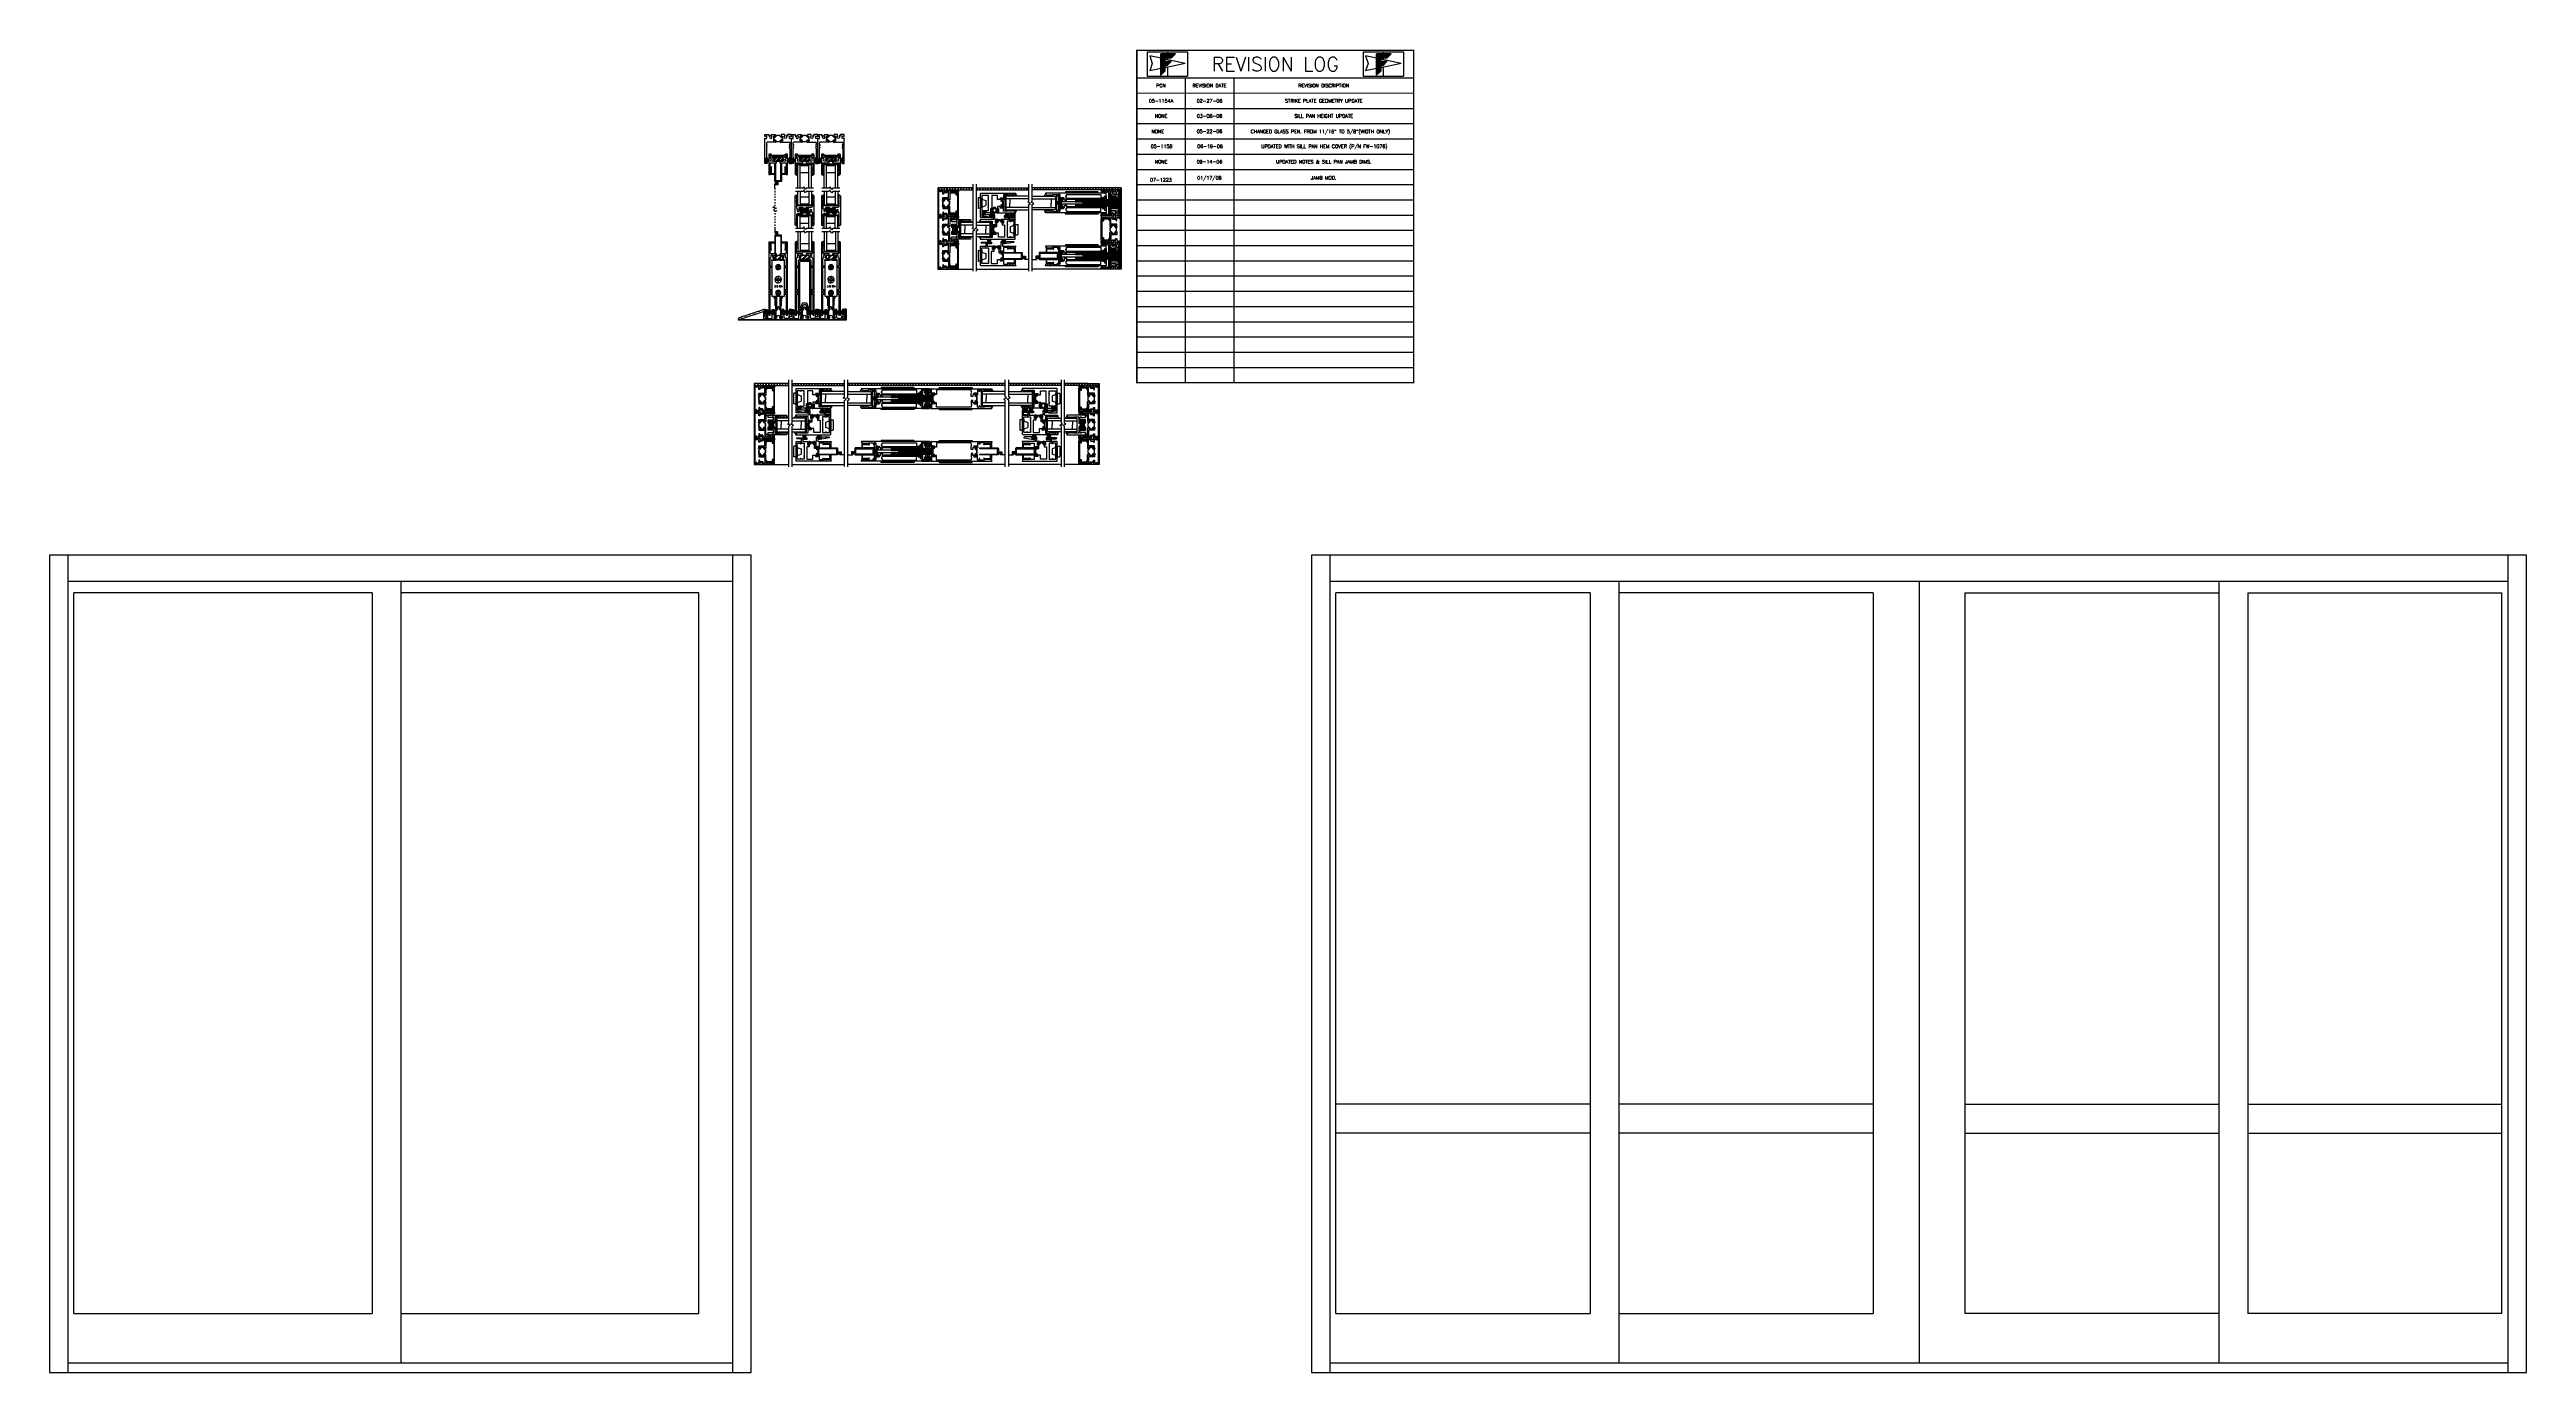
# Model space of a CAD drawing. Extents: x -58 to 121, y -68 to 28.
import ezdxf
from ezdxf.enums import TextEntityAlignment as Align

# ---------------------------------------------------------------- set-up
doc = ezdxf.new("R2010")
doc.units = 0
doc.header["$LTSCALE"] = 0.25
doc.header["$MEASUREMENT"] = 0
doc.linetypes.add('HIDDEN', pattern=[0.375, 0.25, -0.125])
doc.layers.get('0').update_dxf_attribs({"linetype": 'CONTINUOUS'})
for name, color, linetype in [('BACKUP PLATE', 6, 'CONTINUOUS'), ('DIM', 7, 'CONTINUOUS'), ('ELEV_FRAME', 1, 'CONTINUOUS'), ('ELEV_VENT', 5, 'CONTINUOUS'), ('FRAME', 1, 'CONTINUOUS'), ('GEOMETRY', 7, 'CONTINUOUS'), ('GLASS-VINYL', 7, 'CONTINUOUS'), ('Hardware', 7, 'CONTINUOUS'), ('HEM COVER', 4, 'CONTINUOUS'), ('I-STRUT', 7, 'CONTINUOUS'), ('MISC', 9, 'CONTINUOUS'), ('REVISION LOG', 7, 'CONTINUOUS'), ('RISER', 7, 'CONTINUOUS'), ('SASH', 5, 'CONTINUOUS'), ('SEAL', 7, 'CONTINUOUS'), ('SILL-PAN', 7, 'CONTINUOUS'), ('STRIKE PLATE', 3, 'CONTINUOUS'), ('TITLE-BLOCK', 7, 'CONTINUOUS'), ('VENT', 5, 'CONTINUOUS')]:
    doc.layers.add(name, color=color, linetype=linetype)
doc.styles.get("Standard").update_dxf_attribs({"font": 'simplex.shx'})

# ---------------------------------------------------------------- blocks, each defined once
blk = doc.blocks.new('3766 SCREEN ADAPTER')
blk.add_line((0.25, 1.84), (0.25, 1.54))
blk.add_lwpolyline([(0.21, 1.53), (0.18, 1.5), (0.18, 1.53), (0.09, 1.53, 0.414214), (0.08, 1.52), (0.08, 1.37, 0.414214), (0.11, 1.34), (0.22, 1.34, -0.414214), (0.25, 1.31), (0.25, 0.87, 0.414214), (0.28, 0.84), (0.55, 0.84, -0.414214), (0.56, 0.83), (0.56, 0.73), (0.59, 0.73), (0.59, 0.72), (0.56, 0.66), (0.56, 0.63), (0.59, 0.63), (0.59, 0.62), (0.56, 0.56), (0.56, 0.53), (0.59, 0.53), (0.59, 0.52), (0.56, 0.46), (0.56, 0.43), (0.59, 0.43), (0.59, 0.42), (0.52, 0.29, -1), (0.48, 0.31), (0.5, 0.34, 0.131652), (0.5, 0.35), (0.5, 0.75, 0.414214), (0.47, 0.78), (0.28, 0.78, 0.414214), (0.25, 0.75), (0.25, 0), (0.19, 0), (0.19, 1.27, 0.414214), (0.18, 1.28), (-0.18, 1.28, 0.414214), (-0.19, 1.27), (-0.19, 0), (-0.25, 0), (-0.25, 0.75, 0.414214), (-0.28, 0.78), (-0.47, 0.78, 0.414214), (-0.5, 0.75), (-0.5, 0.35, 0.131652), (-0.5, 0.34), (-0.48, 0.31, -1), (-0.52, 0.29), (-0.59, 0.42), (-0.59, 0.43), (-0.57, 0.43), (-0.57, 0.46), (-0.59, 0.52), (-0.59, 0.53), (-0.57, 0.53), (-0.57, 0.56), (-0.59, 0.62), (-0.59, 0.63), (-0.57, 0.63), (-0.57, 0.66), (-0.59, 0.72), (-0.59, 0.73), (-0.57, 0.73), (-0.57, 0.83, -0.414214), (-0.56, 0.84), (-0.28, 0.84, 0.414214), (-0.25, 0.87), (-0.25, 1.31, -0.414214), (-0.22, 1.34), (-0.01, 1.34, 0.414214), (0.02, 1.37), (0.02, 1.56, -0.414214), (0.05, 1.59), (0.21, 1.59, -0.414214), (0.25, 1.55), (0.25, 1.54, -0.414214), (0.21, 1.5)], format="xyb", close=True)
blk.add_circle((0.14, 1.45), 0.0563)
blk = doc.blocks.new('*X6')
at = {"color": 0}
for p, q in [((7.233, 10.235), (7.463, 10.465)), ((7.233, 10.245), (7.452, 10.465)), ((7.233, 10.256), (7.442, 10.465)), ((7.233, 10.266), (7.431, 10.465)), ((7.233, 10.277), (7.42, 10.465)), ((7.233, 10.288), (7.41, 10.465)), ((7.233, 10.298), (7.399, 10.465)), ((7.233, 10.309), (7.389, 10.465)), ((7.233, 10.319), (7.378, 10.465)), ((7.233, 10.33), (7.367, 10.465)), ((7.233, 10.341), (7.357, 10.465)), ((7.233, 10.351), (7.346, 10.465)), ((7.233, 10.362), (7.336, 10.465)), ((7.233, 10.372), (7.325, 10.465)), ((7.233, 10.383), (7.314, 10.465)), ((7.233, 10.394), (7.304, 10.465)), ((7.233, 10.404), (7.293, 10.465)), ((7.233, 10.415), (7.283, 10.465)), ((7.233, 10.426), (7.272, 10.465)), ((7.233, 10.436), (7.261, 10.465)), ((7.233, 10.447), (7.251, 10.465)), ((7.233, 10.457), (7.24, 10.465)), ((7.355, 10.337), (7.233, 10.459)), ((7.355, 10.326), (7.233, 10.448)), ((7.355, 10.316), (7.233, 10.438)), ((7.355, 10.305), (7.233, 10.427)), ((7.355, 10.295), (7.233, 10.416)), ((7.355, 10.284), (7.233, 10.406)), ((7.355, 10.273), (7.233, 10.395)), ((7.355, 10.263), (7.233, 10.385)), ((7.355, 10.252), (7.233, 10.374)), ((7.355, 10.241), (7.233, 10.363)), ((7.44, 10.145), (7.233, 10.353)), ((7.233, 10.224), (7.355, 10.346)), ((7.435, 10.14), (7.233, 10.342)), ((7.233, 10.213), (7.355, 10.335)), ((7.43, 10.135), (7.233, 10.332)), ((7.233, 10.203), (7.355, 10.325)), ((7.424, 10.129), (7.233, 10.321)), ((7.233, 10.192), (7.355, 10.314)), ((7.416, 10.127), (7.233, 10.31)), ((7.233, 10.182), (7.355, 10.304)), ((7.405, 10.127), (7.233, 10.3)), ((7.233, 10.171), (7.355, 10.293)), ((7.395, 10.127), (7.233, 10.289)), ((7.233, 10.16), (7.355, 10.282)), ((7.384, 10.127), (7.233, 10.279)), ((7.233, 10.15), (7.355, 10.272)), ((7.373, 10.127), (7.233, 10.268)), ((7.233, 10.139), (7.355, 10.261)), ((7.363, 10.127), (7.233, 10.257)), ((7.233, 10.129), (7.355, 10.25)), ((7.355, 10.125), (7.233, 10.247)), ((7.233, 10.118), (7.355, 10.24)), ((7.233, 10.012), (7.457, 10.236)), ((7.233, 10.022), (7.446, 10.236)), ((7.233, 10.033), (7.436, 10.236)), ((7.233, 10.044), (7.425, 10.236)), ((7.233, 10.054), (7.415, 10.236)), ((7.233, 10.065), (7.404, 10.236)), ((7.233, 10.076), (7.393, 10.236)), ((7.233, 10.086), (7.383, 10.236)), ((7.233, 10.097), (7.372, 10.236)), ((7.233, 10.107), (7.362, 10.236)), ((7.355, 10.114), (7.233, 10.236)), ((7.355, 10.104), (7.233, 10.226)), ((7.355, 10.093), (7.233, 10.215)), ((7.355, 10.082), (7.233, 10.204)), ((7.355, 10.072), (7.233, 10.194)), ((7.355, 10.061), (7.233, 10.183)), ((7.355, 10.051), (7.233, 10.172)), ((7.355, 10.04), (7.233, 10.162)), ((7.355, 10.029), (7.233, 10.151)), ((7.355, 10.019), (7.233, 10.141)), ((7.355, 10.008), (7.233, 10.13)), ((7.233, 10.001), (7.355, 10.123)), ((7.355, 9.998), (7.233, 10.119)), ((7.233, 9.991), (7.355, 10.113)), ((7.355, 9.987), (7.233, 10.109)), ((7.233, 9.98), (7.355, 10.102)), ((7.355, 9.976), (7.233, 10.098)), ((7.233, 9.969), (7.355, 10.091)), ((7.355, 9.966), (7.233, 10.088)), ((7.233, 9.959), (7.355, 10.081)), ((7.35, 9.96), (7.233, 10.077)), ((7.233, 9.948), (7.355, 10.07)), ((7.345, 9.955), (7.233, 10.066)), ((7.233, 9.938), (7.355, 10.06)), ((7.339, 9.949), (7.233, 10.056)), ((7.233, 9.927), (7.355, 10.049)), ((7.334, 9.944), (7.233, 10.045)), ((7.233, 9.916), (7.355, 10.038)), ((7.329, 9.939), (7.233, 10.035)), ((7.233, 9.906), (7.355, 10.028)), ((7.324, 9.933), (7.233, 10.024)), ((7.355, 10.348), (7.238, 10.465)), ((7.365, 10.348), (7.249, 10.465)), ((7.375, 10.348), (7.259, 10.465)), ((7.386, 10.348), (7.27, 10.465)), ((7.396, 10.348), (7.28, 10.465)), ((7.407, 10.348), (7.291, 10.465)), ((7.418, 10.348), (7.302, 10.465)), ((7.428, 10.348), (7.312, 10.465)), ((7.439, 10.348), (7.323, 10.465)), ((7.449, 10.348), (7.333, 10.465)), ((7.46, 10.348), (7.344, 10.465)), ((7.471, 10.348), (7.355, 10.465)), ((7.357, 10.348), (7.473, 10.465)), ((7.359, 10.127), (7.468, 10.236)), ((7.446, 10.151), (7.36, 10.236)), ((7.481, 10.348), (7.365, 10.465)), ((7.368, 10.348), (7.484, 10.465)), ((7.37, 10.127), (7.478, 10.236)), ((7.451, 10.156), (7.371, 10.236)), ((7.492, 10.348), (7.376, 10.465)), ((7.379, 10.348), (7.495, 10.465)), ((7.38, 10.127), (7.489, 10.236)), ((7.456, 10.161), (7.382, 10.236)), ((7.503, 10.348), (7.386, 10.465)), ((7.389, 10.348), (7.505, 10.465)), ((7.391, 10.127), (7.5, 10.236)), ((7.462, 10.167), (7.392, 10.236)), ((7.513, 10.348), (7.397, 10.465)), ((7.4, 10.348), (7.516, 10.465)), ((7.402, 10.127), (7.51, 10.236)), ((7.467, 10.172), (7.403, 10.236)), ((7.524, 10.348), (7.408, 10.465)), ((7.41, 10.348), (7.526, 10.465)), ((7.412, 10.127), (7.521, 10.236)), ((7.472, 10.177), (7.413, 10.236)), ((7.534, 10.348), (7.418, 10.465)), ((7.421, 10.348), (7.537, 10.465)), ((7.477, 10.182), (7.424, 10.236)), ((7.542, 10.351), (7.429, 10.465)), ((7.432, 10.348), (7.548, 10.465)), ((7.483, 10.188), (7.435, 10.236)), ((7.548, 10.356), (7.439, 10.465)), ((7.442, 10.348), (7.558, 10.465)), ((7.488, 10.193), (7.445, 10.236)), ((7.553, 10.362), (7.45, 10.465)), ((7.453, 10.348), (7.569, 10.465)), ((7.493, 10.198), (7.456, 10.236)), ((7.558, 10.367), (7.461, 10.465)), ((7.463, 10.348), (7.58, 10.465)), ((7.499, 10.204), (7.466, 10.236)), ((7.563, 10.372), (7.471, 10.465)), ((7.474, 10.348), (7.59, 10.465)), ((7.504, 10.209), (7.477, 10.236)), ((7.569, 10.378), (7.482, 10.465)), ((7.485, 10.348), (7.601, 10.465)), ((7.509, 10.214), (7.488, 10.236)), ((7.574, 10.383), (7.492, 10.465)), ((7.495, 10.348), (7.611, 10.465)), ((7.515, 10.22), (7.498, 10.236)), ((7.579, 10.388), (7.503, 10.465)), ((7.506, 10.348), (7.622, 10.465)), ((7.52, 10.225), (7.509, 10.236)), ((7.585, 10.394), (7.514, 10.465)), ((7.516, 10.348), (7.633, 10.465)), ((7.525, 10.23), (7.519, 10.236)), ((7.59, 10.399), (7.524, 10.465)), ((7.527, 10.348), (7.643, 10.465)), ((7.531, 10.236), (7.53, 10.236)), ((7.595, 10.404), (7.535, 10.465)), ((7.538, 10.348), (7.654, 10.465)), ((7.601, 10.409), (7.546, 10.465)), ((7.606, 10.415), (7.556, 10.465)), ((7.611, 10.42), (7.567, 10.465)), ((7.616, 10.425), (7.577, 10.465)), ((7.622, 10.431), (7.588, 10.465)), ((7.627, 10.436), (7.599, 10.465)), ((7.632, 10.441), (7.609, 10.465)), ((7.638, 10.447), (7.62, 10.465)), ((7.643, 10.452), (7.63, 10.465)), ((7.648, 10.457), (7.641, 10.465)), ((7.654, 10.462), (7.652, 10.465)), ((7.233, 9.895), (7.355, 10.017)), ((7.318, 9.928), (7.233, 10.013)), ((7.233, 9.885), (7.355, 10.007)), ((7.313, 9.923), (7.233, 10.003)), ((7.233, 9.874), (7.355, 9.996)), ((7.308, 9.917), (7.233, 9.992)), ((7.233, 9.863), (7.355, 9.985)), ((7.302, 9.912), (7.233, 9.982)), ((7.233, 9.853), (7.355, 9.975)), ((7.297, 9.907), (7.233, 9.971)), ((7.292, 9.902), (7.233, 9.96)), ((7.286, 9.896), (7.233, 9.95)), ((7.281, 9.891), (7.233, 9.939)), ((7.276, 9.886), (7.233, 9.929)), ((7.271, 9.88), (7.233, 9.918)), ((7.265, 9.875), (7.233, 9.907)), ((7.26, 9.87), (7.233, 9.897)), ((7.255, 9.864), (7.233, 9.886)), ((7.249, 9.859), (7.233, 9.876)), ((7.244, 9.854), (7.233, 9.865)), ((7.239, 9.849), (7.233, 9.854)), ((7.233, 9.843), (7.233, 9.844))]:
    blk.add_line(p, q, dxfattribs=at)
blk = doc.blocks.new('RALE-SREADER')
at = {"layer": 'GEOMETRY', "color": 1}
blk.add_lwpolyline([(0.14, -0.08), (0.07, -0.08, 0.414214), (0.06, -0.09), (0.06, -0.13, -0.414214), (0.05, -0.14), (0.01, -0.14, -0.414214), (0, -0.13), (0, 0, -0.414214), (0.05, 0.05), (1.12, 0.05, -0.414214), (1.17, 0), (1.17, -0.13, -0.414214), (1.16, -0.14), (1.12, -0.14, -0.414214), (1.11, -0.13), (1.11, -0.09, 0.414214), (1.1, -0.08), (1.03, -0.08, -0.414214), (1.02, -0.07), (1.02, -0.03, 0.414214), (1.01, -0.02), (0.15, -0.02, 0.414214), (0.14, -0.03), (0.14, -0.07, -0.414214)], format="xyb", close=True, dxfattribs=at)
blk = doc.blocks.new('3075 TOP RAIL')
h = blk.add_hatch()
h.set_pattern_fill('ANSI34', scale=0.3, style=0)
h.set_pattern_definition([(45, (-1.25166, -5.8604), (-0.159099, 0.159099), []), (45, (-1.19863, -5.8604), (-0.159099, 0.159099), []), (45, (-1.1456, -5.8604), (-0.159099, 0.159099), []), (45, (-1.09256, -5.8604), (-0.159099, 0.159099), [])])
h.paths.add_polyline_path([(-0.13, 0.31), (-0.13, 0.29, -0.414214), (-0.15, 0.26), (-0.15, 0.26, -0.414214), (-0.18, 0.29), (-0.18, 0.29, 0.414214), (-0.2, 0.31), (-0.28, 0.31, 0.414214), (-0.31, 0.28), (-0.31, 0.03, 0.414214), (-0.28, 0), (-0.2, 0, 0.414214), (-0.18, 0.02, -0.414214), (-0.15, 0.05), (-0.15, 0.05, -0.414214), (-0.13, 0.03), (-0.13, 0), (0.12, 0), (0.12, 0.03, -0.414214), (0.15, 0.05), (0.15, 0.05, -0.414214), (0.17, 0.02, 0.414214), (0.2, 0), (0.28, 0, 0.414214), (0.31, 0.03), (0.31, 0.28, 0.414214), (0.28, 0.31), (0.2, 0.31, 0.414214), (0.17, 0.29), (0.17, 0.29, -0.414214), (0.15, 0.26), (0.15, 0.26, -0.414214), (0.12, 0.29), (0.12, 0.31)])
at = {"color": 7}
for p, q in [((-0.13, 0.31), (0.12, 0.31)), ((0.12, 0), (-0.13, 0))]:
    blk.add_line(p, q, dxfattribs=at)
for points in [[(-0.15, 0.05), (-0.15, 0.05, 0.414214), (-0.18, 0.02, -0.414214), (-0.2, 0), (-0.28, 0, -0.414214), (-0.31, 0.03), (-0.31, 0.28, -0.414214), (-0.28, 0.31), (-0.2, 0.31, -0.414214), (-0.18, 0.29), (-0.18, 0.29, 0.414214), (-0.15, 0.26), (-0.15, 0.26, 0.414214), (-0.13, 0.29), (-0.13, 0.34), (-0.13, 0.37), (-0.16, 0.37), (-0.31, 0.37, 0.414214), (-0.38, 0.31), (-0.38, 0.21), (-0.42, 0.13, -3.732051), (-0.49, 0.13), (-0.54, 0.21), (-0.58, 0.21), (-0.58, 0.46), (-0.52, 0.46, 0.414214), (-0.49, 0.49), (-0.49, 0.49, 0.414214), (-0.52, 0.52), (-0.65, 0.52, 0.414214), (-0.68, 0.49), (-0.68, -0.91, 0.414214), (-0.65, -0.94), (-0.6, -0.94, 0.414214), (-0.57, -0.91), (-0.57, -0.84), (-0.6, -0.84), (-0.6, -0.82), (-0.57, -0.76), (-0.57, -0.74), (-0.6, -0.74), (-0.6, -0.72), (-0.57, -0.66), (-0.57, -0.64), (-0.6, -0.64), (-0.6, -0.62), (-0.57, -0.56), (-0.57, -0.54), (-0.6, -0.54), (-0.6, -0.52), (-0.57, -0.46), (-0.57, -0.44), (-0.58, -0.44), (-0.58, -0.09), (-0.13, -0.09), (-0.13, 0.03, 0.414214)], [(0.58, -0.44), (0.57, -0.44), (0.57, -0.46), (0.59, -0.52), (0.59, -0.54), (0.57, -0.54), (0.57, -0.56), (0.59, -0.62), (0.59, -0.64), (0.57, -0.64), (0.57, -0.66), (0.59, -0.72), (0.59, -0.74), (0.57, -0.74), (0.57, -0.76), (0.59, -0.82), (0.59, -0.84), (0.57, -0.84), (0.57, -0.91, 0.414214), (0.6, -0.94), (0.65, -0.94, 0.414214), (0.68, -0.91), (0.68, 0.49, 0.414214), (0.65, 0.52), (0.52, 0.52, 0.414214), (0.49, 0.49), (0.49, 0.49, 0.414214), (0.52, 0.46), (0.58, 0.46), (0.58, 0.21), (0.54, 0.21), (0.49, 0.13, -3.732051), (0.42, 0.13), (0.37, 0.21), (0.37, 0.31, 0.414214), (0.31, 0.37), (0.16, 0.37), (0.13, 0.37), (0.12, 0.34), (0.12, 0.29, 0.414214), (0.15, 0.26), (0.15, 0.26, 0.414214), (0.17, 0.29), (0.17, 0.29, -0.414214), (0.2, 0.31), (0.28, 0.31, -0.414214), (0.31, 0.28), (0.31, 0.03, -0.414214), (0.28, 0), (0.2, 0, -0.414214), (0.17, 0.02, 0.414214), (0.15, 0.05), (0.15, 0.05, 0.414214), (0.12, 0.03), (0.12, -0.09), (0.58, -0.09)]]:
    blk.add_lwpolyline(points, format="xyb", close=True)
blk.add_blockref('RALE-SREADER', (-0.58, 0.4))
blk = doc.blocks.new('3310-Thermal Mammoth B Rail')
at = {"linetype": 'Continuous'}
h = blk.add_hatch(dxfattribs=at)
h.set_pattern_fill('PLAST', angle=45, style=0)
h.paths.add_polyline_path([(-0.15, 0.32), (-0.15, 0.32, -0.414214), (-0.17, 0.35), (-0.17, 0.37), (-0.28, 0.37, 0.414214), (-0.31, 0.34), (-0.31, 0.09, 0.414214), (-0.28, 0.06), (-0.2, 0.06, 0.414214), (-0.17, 0.09), (-0.17, 0.09, -0.414214), (-0.15, 0.11), (-0.15, 0.11, -0.414214), (-0.12, 0.09), (-0.12, 0.06), (0.12, 0.06), (0.12, 0.09, -0.414214), (0.15, 0.11), (0.15, 0.11, -0.414214), (0.17, 0.09), (0.17, 0.09, 0.414214), (0.2, 0.06), (0.28, 0.06, 0.414214), (0.31, 0.09), (0.31, 0.34, 0.414214), (0.28, 0.37), (0.17, 0.37), (0.17, 0.35, -0.414214), (0.15, 0.32), (0.15, 0.32, -0.414214), (0.12, 0.35), (0.12, 0.37), (-0.12, 0.37), (-0.12, 0.35, -0.414214)])
at = {"ltscale": 0.25}
for p, q in [((-0.68, 1.3), (-0.68, -3.96)), ((-0.57, 1.31), (-0.67, 1.31)), ((-0.59, 1.19), (-0.59, 1.21)), ((-0.59, 1.21), (-0.56, 1.21)), ((-0.56, 1.13), (-0.59, 1.19)), ((-0.59, 1.09), (-0.59, 1.11)), ((-0.59, 1.11), (-0.56, 1.11)), ((-0.56, 1.03), (-0.59, 1.09)), ((-0.59, 0.99), (-0.59, 1.01)), ((-0.59, 1.01), (-0.56, 1.01)), ((-0.56, 0.93), (-0.59, 0.99)), ((-0.59, 0.89), (-0.59, 0.91)), ((-0.59, 0.91), (-0.56, 0.91)), ((-0.56, 0.83), (-0.59, 0.89)), ((-0.58, 0.56), (-0.58, 0.81)), ((-0.58, 0.81), (-0.56, 0.81)), ((-0.58, -0.43), (-0.58, 0.16)), ((-0.58, 0.16), (-0.55, 0.16)), ((-0.56, 1.21), (-0.56, 1.3)), ((-0.56, 1.11), (-0.56, 1.13)), ((-0.56, 1.01), (-0.56, 1.03)), ((-0.56, 0.91), (-0.56, 0.93)), ((-0.56, 0.81), (-0.56, 0.83)), ((-0.54, 0.16), (-0.5, 0.23)), ((-0.12, 0.47), (-0.49, 0.47)), ((-0.42, 0.23), (-0.37, 0.16)), ((-0.37, 0.16), (-0.37, 0.01)), ((-0.31, 0.09), (-0.31, 0.34)), ((-0.28, 0.37), (-0.2, 0.37)), ((-0.2, 0.06), (-0.28, 0.06)), ((-0.12, 0.37), (-0.12, 0.47)), ((-0.12, 0.35), (-0.12, 0.37)), ((-0.12, 0.01), (-0.12, 0.09)), ((0.49, 0.47), (0.12, 0.47)), ((0.12, 0.47), (0.12, 0.37)), ((0.13, 0.37), (0.13, 0.35)), ((0.13, 0.09), (0.13, 0.01)), ((0.2, 0.37), (0.28, 0.37)), ((0.28, 0.06), (0.2, 0.06)), ((0.31, 0.34), (0.31, 0.09)), ((0.38, 0.16), (0.42, 0.23)), ((0.38, 0.01), (0.38, 0.16)), ((0.5, 0.23), (0.54, 0.16)), ((0.55, 0.16), (0.58, 0.16)), ((0.57, 1.3), (0.57, 1.21)), ((0.57, 1.21), (0.6, 1.21)), ((0.6, 1.19), (0.57, 1.13)), ((0.57, 1.13), (0.57, 1.11)), ((0.57, 1.11), (0.6, 1.11)), ((0.6, 1.09), (0.57, 1.03)), ((0.57, 1.03), (0.57, 1.01)), ((0.57, 1.01), (0.6, 1.01)), ((0.6, 0.99), (0.57, 0.93)), ((0.57, 0.93), (0.57, 0.91)), ((0.57, 0.91), (0.6, 0.91)), ((0.6, 0.89), (0.57, 0.83)), ((0.57, 0.83), (0.57, 0.81)), ((0.57, 0.81), (0.58, 0.81)), ((0.67, 1.31), (0.58, 1.31)), ((0.58, 0.81), (0.58, 0.73)), ((0.58, 0.71), (0.58, 0.63)), ((0.58, 0.61), (0.58, 0.56)), ((0.58, 0.16), (0.58, -0.43)), ((0.6, 1.21), (0.6, 1.19)), ((0.6, 1.11), (0.6, 1.09)), ((0.6, 1.01), (0.6, 0.99)), ((0.6, 0.91), (0.6, 0.89)), ((0.68, -3.96), (0.68, 1.3)), ((-0.58, -2.1), (-0.58, -0.51)), ((-0.48, -0.44), (-0.57, -0.44)), ((-0.57, -0.5), (-0.48, -0.5)), ((-0.47, -0.49), (-0.47, -0.45)), ((-0.36, 0), (-0.13, 0)), ((0.14, 0), (0.37, 0)), ((0.48, -0.45), (0.48, -0.49)), ((0.57, -0.44), (0.49, -0.44)), ((0.49, -0.5), (0.57, -0.5)), ((0.58, -0.51), (0.58, -2.1)), ((-0.58, -2.33), (-0.58, -2.2)), ((-0.58, -2.2), (-0.51, -2.2)), ((-0.58, -3.96), (-0.58, -2.46)), ((-0.58, -2.46), (-0.48, -2.46)), ((-0.46, -2.13), (-0.55, -2.13)), ((-0.51, -2.2), (-0.51, -2.25)), ((-0.48, -2.4), (-0.51, -2.4)), ((-0.5, -2.26), (-0.46, -2.26)), ((-0.47, -2.45), (-0.47, -2.41)), ((-0.45, -2.25), (-0.45, -2.14)), ((0.46, -2.14), (0.46, -2.25)), ((0.55, -2.13), (0.47, -2.13)), ((0.47, -2.26), (0.51, -2.26)), ((0.48, -2.41), (0.48, -2.45)), ((0.51, -2.4), (0.49, -2.4)), ((0.49, -2.46), (0.58, -2.46)), ((0.52, -2.25), (0.52, -2.2)), ((0.52, -2.2), (0.58, -2.2)), ((0.58, -2.2), (0.58, -2.33)), ((0.58, -2.46), (0.58, -3.96)), ((-0.67, -3.97), (-0.59, -3.97)), ((0.59, -3.97), (0.67, -3.97))]:
    blk.add_line(p, q, dxfattribs=at)
at = {"color": 7}
for p, q in [((-0.12, 0.37), (0.12, 0.37)), ((0.12, 0.06), (-0.12, 0.06))]:
    blk.add_line(p, q, dxfattribs=at)
at = {"color": 7, "ltscale": 0.25}
for p, q in [((-0.12, 0.37), (0, 0.37)), ((0, 0.37), (0.13, 0.37))]:
    blk.add_line(p, q, dxfattribs=at)
at = {"ltscale": 0.25}
for centre, radius, start, end in [((-0.67, 1.3), 0.01, 90, 180), ((-0.49, 0.56), 0.094, 180, 270), ((-0.57, 1.3), 0.01, 0, 90), ((-0.55, 0.17), 0.01, 270, 330), ((-0.46, 0.3), 0.075, 306.7563, 233.2437), ((-0.51, 0.24), 0.01, 330, 53.2437), ((-0.41, 0.24), 0.01, 126.7563, 210), ((-0.36, 0.01), 0.01, 180, 270), ((-0.28, 0.34), 0.031, 90, 180), ((-0.28, 0.09), 0.031, 180, 270), ((-0.2, 0.35), 0.025, 360, 90), ((-0.2, 0.09), 0.025, 270, 360), ((-0.15, 0.35), 0.025, 180, 270), ((-0.15, 0.09), 0.025, 90, 180), ((-0.15, 0.35), 0.025, 270, 0), ((-0.15, 0.09), 0.025, 360, 90), ((-0.13, 0.01), 0.01, 270, 0), ((0.15, 0.35), 0.025, 180, 270), ((0.15, 0.09), 0.025, 90, 180), ((0.14, 0.01), 0.01, 180, 270), ((0.15, 0.35), 0.025, 270, 0), ((0.15, 0.09), 0.025, 360, 90), ((0.2, 0.35), 0.025, 90, 180), ((0.2, 0.09), 0.025, 180, 270), ((0.28, 0.34), 0.031, 0, 90), ((0.28, 0.09), 0.031, 270, 360), ((0.37, 0.01), 0.01, 270, 0), ((0.46, 0.3), 0.075, 306.7563, 233.2437), ((0.41, 0.24), 0.01, 330, 53.2437), ((0.49, 0.56), 0.094, 270, 360), ((0.51, 0.24), 0.01, 126.7563, 210), ((0.55, 0.17), 0.01, 210, 270), ((0.58, 1.3), 0.01, 90, 180), ((0.58, 0.72), 0.01, 90, 270), ((0.58, 0.62), 0.01, 90, 270), ((0.67, 1.3), 0.01, 0, 90), ((-0.57, -0.43), 0.01, 180, 270), ((-0.57, -0.51), 0.01, 90, 180), ((-0.48, -0.45), 0.01, 0, 90), ((-0.48, -0.49), 0.01, 270, 0), ((0.49, -0.45), 0.01, 90, 180), ((0.49, -0.49), 0.01, 180, 270), ((0.57, -0.43), 0.01, 270, 360), ((0.57, -0.51), 0.01, 0, 90), ((-0.55, -2.1), 0.031, 180, 270), ((-0.51, -2.33), 0.072, 180, 270), ((-0.5, -2.25), 0.01, 180, 270), ((-0.48, -2.41), 0.01, 0, 90), ((-0.48, -2.45), 0.01, 270, 0), ((-0.46, -2.14), 0.01, 0, 90), ((-0.46, -2.25), 0.01, 270, 0), ((0.47, -2.14), 0.01, 90, 180), ((0.47, -2.25), 0.01, 180, 270), ((0.49, -2.41), 0.01, 90, 180), ((0.49, -2.45), 0.01, 180, 270), ((0.51, -2.25), 0.01, 270, 0), ((0.51, -2.33), 0.072, 270, 0), ((0.55, -2.1), 0.031, 270, 0), ((-0.67, -3.96), 0.01, 180, 270), ((-0.59, -3.96), 0.01, 270, 0), ((0.59, -3.96), 0.01, 180, 270), ((0.67, -3.96), 0.01, 270, 0)]:
    blk.add_arc(centre, radius, start, end, dxfattribs=at)
blk = doc.blocks.new('Roller Assy 3p0 Dia - Side(EX)')
at = {"color": 7}
for p, q in [((-0.45, 0), (-0.45, -2.6)), ((0.45, 0), (-0.45, 0)), ((0.45, -2.6), (0.45, 0)), ((-0.06, -1.37), (-0.14, -1.37)), ((-0.14, -1.43), (-0.06, -1.43)), ((-0.03, -1.26), (-0.03, -1.34)), ((-0.03, -1.46), (-0.03, -1.54)), ((0.03, -1.34), (0.03, -1.26)), ((0.03, -1.54), (0.03, -1.46)), ((0.14, -1.37), (0.06, -1.37)), ((0.06, -1.43), (0.14, -1.43)), ((-0.45, -2.6), (0.45, -2.6)), ((-0.29, -2.74), (-0.29, -2.6)), ((-0.23, -2.74), (-0.29, -2.74)), ((0.23, -2.74), (0.3, -2.74)), ((0.3, -2.74), (0.3, -2.6))]:
    blk.add_line(p, q, dxfattribs=at)
at = {"linetype": 'Continuous'}
for p, q in [((-0.04, -0.5), (0.04, -0.5)), ((0, -0.54), (0, -0.46)), ((-0.04, -2.36), (0.04, -2.36)), ((0, -2.4), (0, -2.32))]:
    blk.add_line(p, q, dxfattribs=at)
for p, q in [((-0.23, -3.29), (-0.23, -2.6)), ((-0.2, -3.29), (-0.23, -3.29)), ((-0.2, -2.6), (-0.2, -3.49)), ((-0.12, -2.6), (-0.12, -3.49)), ((0.13, -2.6), (0.13, -3.49)), ((0.2, -3.49), (0.2, -2.6)), ((0.2, -3.29), (0.23, -3.29)), ((0.23, -3.29), (0.23, -2.6))]:
    blk.add_line(p, q)
at = {"color": 7}
for centre, radius, start, end in [((0, -1.4), 0.235, 117.4668, 117.4309), ((0, -0.5), 0.183, 106.169, 106.1378), ((0, -1.4), 0.14, 167.6505, 192.3495), ((0, -0.5), 0.105, 131.0231, 130.9828), ((-0.06, -1.34), 0.03, 270, 0), ((-0.06, -1.46), 0.03, 0, 90), ((0, -1.4), 0.14, 77.6505, 102.3495), ((0, -1.4), 0.14, 257.6505, 282.3495), ((0.06, -1.34), 0.03, 180, 270), ((0.06, -1.46), 0.03, 90, 180), ((0, -1.4), 0.14, 347.6505, 12.3495), ((0, -2.36), 0.183, 106.169, 106.1378), ((0, -2.36), 0.105, 131.0231, 130.9828)]:
    blk.add_arc(centre, radius, start, end, dxfattribs=at)
at = {"color": 7, "linetype": 'Continuous'}
for centre, start, end in [((0, -0.5), 150, 210), ((0, -0.5), 60, 120), ((0, -0.5), 240, 300), ((0, -0.5), 330, 30), ((0, -2.36), 150, 210), ((0, -2.36), 60, 120), ((0, -2.36), 240, 300), ((0, -2.36), 330, 30)]:
    blk.add_arc(centre, 0.14, start, end, dxfattribs=at)
for centre, radius, start, end in [((-0.16, -3.49), 0.0391, 180, 357.1707), ((0, -3.5), 0.125, 2.8293, 177.1707), ((0.16, -3.49), 0.0391, 182.8293, 0)]:
    blk.add_arc(centre, radius, start, end)
at = {"color": 7, "linetype": 'ByBlock'}
for p in [(-0.45, 0), (0.45, 0), (0, -0.38), (0, -2.24)]:
    blk.add_point(p, dxfattribs=at)
at = {"color": 0, "linetype": 'ByBlock'}
for p in [(-0.45, 0), (-0.45, 0), (0.45, 0), (0.45, 0), (-0.23, -2.92), (-0.12, -3.49), (0, -3.37), (0.2, -3.49), (0.23, -2.92)]:
    blk.add_point(p, dxfattribs=at)
blk.add_text('3.0 DIA', height=0.125).set_placement((0.02, -1.95), align=Align.CENTER)
blk = doc.blocks.new('FW1020 STD SILL')
blk.add_lwpolyline([(0.07, 0.46, 1), (-0.08, 0.46), (-0.08, 0.4), (-0.18, 0.27), (-0.18, 0.03, -1), (-0.24, 0.03), (-0.24, 0.11), (-0.21, 0.11), (-0.21, 0.03), (-0.21, 0.28), (-0.11, 0.41), (-0.11, 0.46, -1), (0.1, 0.46), (0.1, 0.41), (0.21, 0.28), (0.21, 0.03), (0.21, 0.11), (0.24, 0.11), (0.24, 0.03, -1), (0.18, 0.03), (0.18, 0.27), (0.07, 0.4)], format="xyb", close=True)
blk = doc.blocks.new('3091 MUNTIN BAR')
at = {"linetype": 'Continuous'}
h = blk.add_hatch(dxfattribs=at)
h.set_pattern_fill('PLAST', scale=0.4, angle=45, style=0)
h.set_pattern_definition([(45, (-6.89048, -24.30116), (-0.07071068, 0.07071068), []), (45, (-6.89932, -24.29232), (-0.07071068, 0.07071068), []), (45, (-6.90816, -24.28348), (-0.07071068, 0.07071068), [])])
edge = h.paths.add_edge_path()
edge.add_line((-0.8, 0.14), (-0.55, 0.14))
edge.add_line((-0.55, 0.14), (-0.55, 0.11))
edge.add_arc((-0.53, 0.11), 0.025, 180, 364.5812)
edge.add_line((-0.5, 0.11), (-0.5, 0.14))
edge.add_line((-0.5, 0.14), (-0.39, 0.14))
edge.add_arc((-0.39, 0.11), 0.031, 0, 90, ccw=False)
edge.add_line((-0.36, 0.11), (-0.36, -0.14))
edge.add_arc((-0.39, -0.14), 0.031, -90, 0, ccw=False)
edge.add_line((-0.39, -0.17), (-0.5, -0.17))
edge.add_line((-0.5, -0.17), (-0.5, -0.15))
edge.add_arc((-0.53, -0.15), 0.025, 0, 175.4188)
edge.add_line((-0.55, -0.15), (-0.55, -0.17))
edge.add_line((-0.55, -0.17), (-0.8, -0.17))
edge.add_line((-0.8, -0.17), (-0.8, -0.15))
edge.add_arc((-0.83, -0.15), 0.025, 0, 175.4188)
edge.add_arc((-0.88, -0.15), 0.0297, 278.9864, 355.4188, ccw=False)
edge.add_line((-0.88, -0.17), (-0.96, -0.17))
edge.add_arc((-0.96, -0.14), 0.031, 180, 270, ccw=False)
edge.add_line((-0.99, -0.14), (-0.99, 0.11))
edge.add_arc((-0.96, 0.11), 0.031, 90, 180, ccw=False)
edge.add_line((-0.96, 0.14), (-0.85, 0.14))
edge.add_line((-0.85, 0.14), (-0.85, 0.11))
edge.add_arc((-0.83, 0.11), 0.025, 180, 359.9954)
edge.add_line((-0.8, 0.11), (-0.8, 0.14))
at = {"color": 7}
for p, q in [((-0.55, 0.14), (-0.8, 0.14)), ((-0.55, -0.18), (-0.8, -0.18))]:
    blk.add_line(p, q, dxfattribs=at)
for points in [[(-0.8, 0.13), (-0.8, 0.12, -0.414214), (-0.83, 0.09), (-0.83, 0.09, -0.414214), (-0.85, 0.12, 0.414214), (-0.88, 0.14), (-0.98, 0.14, 0.414214), (-0.99, 0.13), (-0.99, -0.16, 0.414214), (-0.98, -0.17), (-0.88, -0.17, 0.414214), (-0.85, -0.15), (-0.85, -0.15, -0.414214), (-0.83, -0.12), (-0.83, -0.12, -0.414214), (-0.8, -0.15), (-0.8, -0.2, -0.414214), (-0.83, -0.23), (-1.17, -0.23, 0.414214), (-1.26, -0.33), (-1.26, -0.58), (-1.24, -0.58), (-1.24, -0.6), (-1.27, -0.66), (-1.27, -0.68), (-1.24, -0.68), (-1.24, -0.7), (-1.27, -0.76), (-1.27, -0.78), (-1.24, -0.78), (-1.24, -0.8), (-1.27, -0.86), (-1.27, -0.88), (-1.24, -0.88), (-1.24, -0.9), (-1.27, -0.96), (-1.27, -0.98), (-1.24, -0.98), (-1.24, -1.05, -0.414214), (-1.27, -1.08), (-1.32, -1.08, -0.414214), (-1.35, -1.05), (-1.35, 1.05, -0.414214), (-1.32, 1.08), (-1.27, 1.08, -0.414214), (-1.24, 1.05), (-1.24, 0.98), (-1.27, 0.98), (-1.27, 0.96), (-1.24, 0.9), (-1.24, 0.88), (-1.27, 0.88), (-1.27, 0.86), (-1.24, 0.8), (-1.24, 0.78), (-1.27, 0.78), (-1.27, 0.76), (-1.24, 0.7), (-1.24, 0.68), (-1.27, 0.68), (-1.27, 0.66), (-1.24, 0.6), (-1.24, 0.58), (-1.26, 0.58), (-1.26, 0.16, 0.414214), (-1.25, 0.15), (-1.23, 0.15, -0.267949), (-1.22, 0.14), (-1.18, 0.07, -0.377509), (-1.18, 0.05, 2.965263), (-1.09, 0.05, -0.377509), (-1.1, 0.07), (-1.05, 0.15), (-1.05, 0.2, -0.414214), (-1.02, 0.23), (-0.83, 0.23, -0.414214), (-0.8, 0.2), (-0.8, 0.12)], [(-0.55, 0.12), (-0.55, 0.2, -0.414214), (-0.52, 0.23), (-0.19, 0.23, 0.414214), (-0.09, 0.33), (-0.09, 0.58), (-0.11, 0.58), (-0.11, 0.6), (-0.08, 0.66), (-0.08, 0.68), (-0.11, 0.68), (-0.11, 0.7), (-0.08, 0.76), (-0.08, 0.78), (-0.11, 0.78), (-0.11, 0.8), (-0.08, 0.86), (-0.08, 0.88), (-0.11, 0.88), (-0.11, 0.9), (-0.08, 0.96), (-0.08, 0.98), (-0.11, 0.98), (-0.11, 1.05, -0.414214), (-0.08, 1.08), (-0.03, 1.08, -0.414214), (0, 1.05), (0, -1.05, -0.414214), (-0.03, -1.08), (-0.08, -1.08, -0.414214), (-0.11, -1.05), (-0.11, -0.98), (-0.08, -0.98), (-0.08, -0.96), (-0.11, -0.9), (-0.11, -0.88), (-0.08, -0.88), (-0.08, -0.86), (-0.11, -0.8), (-0.11, -0.78), (-0.08, -0.78), (-0.08, -0.76), (-0.11, -0.7), (-0.11, -0.68), (-0.08, -0.68), (-0.08, -0.66), (-0.11, -0.6), (-0.11, -0.58), (-0.09, -0.58), (-0.09, -0.16, 0.414214), (-0.1, -0.15), (-0.13, -0.15, -0.267949), (-0.14, -0.14), (-0.18, -0.07, -0.377509), (-0.18, -0.05, 2.965263), (-0.26, -0.05, -0.377509), (-0.26, -0.07), (-0.3, -0.15), (-0.3, -0.2, -0.414214), (-0.33, -0.23), (-0.52, -0.23, -0.414214), (-0.55, -0.2), (-0.55, -0.15, -0.414214), (-0.53, -0.12, -0.414214), (-0.5, -0.15, 0.414214), (-0.48, -0.17), (-0.37, -0.17, 0.414214), (-0.36, -0.16), (-0.36, 0.13, 0.414214), (-0.37, 0.14), (-0.48, 0.14, 0.414214), (-0.5, 0.12), (-0.5, 0.12, -0.414214), (-0.53, 0.09), (-0.53, 0.09, -0.414214), (-0.55, 0.12), (-0.55, 0.13)]]:
    blk.add_lwpolyline(points, format="xyb")
blk = doc.blocks.new('3710 Jamb Filler')
blk.add_lwpolyline([(-0.12, 0.77, 0.414214), (-0.15, 0.8), (-0.27, 0.8, 0.414214), (-0.28, 0.79), (-0.28, 0.79), (-0.53, 0.79), (-0.53, 0.79, 0.414214), (-0.54, 0.8), (-0.58, 0.8, 0.414214), (-0.61, 0.77), (-0.61, 0.67, 0.414214), (-0.6, 0.66), (-0.57, 0.66, 0.414214), (-0.56, 0.67), (-0.56, 0.74), (-0.17, 0.74), (-0.17, 0.6, 0.414214), (-0.16, 0.59), (-0.05, 0.59), (-0.05, -0.59), (-0.16, -0.59, 0.414214), (-0.17, -0.6), (-0.17, -0.74), (-0.56, -0.74), (-0.56, -0.67, 0.414214), (-0.57, -0.66), (-0.6, -0.66, 0.414214), (-0.61, -0.67), (-0.61, -0.77, 0.414214), (-0.58, -0.8), (-0.54, -0.8, 0.414214), (-0.53, -0.79), (-0.53, -0.79), (-0.28, -0.79), (-0.28, -0.79, 0.414214), (-0.27, -0.8), (-0.15, -0.8, 0.414214), (-0.12, -0.77), (-0.12, -0.64), (-0.08, -0.64), (-0.02, -0.75, 0.767327), (0, -0.75), (0, 0.75, 0.767327), (-0.02, 0.75), (-0.08, 0.64), (-0.12, 0.64)], format="xyb", close=True)
blk = doc.blocks.new('3073 FIXED STILE')
at = {"linetype": 'Continuous'}
h = blk.add_hatch(dxfattribs=at)
h.set_pattern_fill('PLAST', scale=0.4, angle=-45, style=0)
h.set_pattern_definition([(315, (-24.43819, 6.21396), (0.07071068, 0.07071068), []), (315, (-24.42935, 6.2228), (0.07071068, 0.07071068), []), (315, (-24.42051, 6.23164), (0.07071068, 0.07071068), [])])
edge = h.paths.add_edge_path()
edge.add_line((0, 0.125), (0, -0.125))
edge.add_line((0, -0.125), (-0.027, -0.125))
edge.add_arc((-0.027, -0.15), 0.025, 90, 274.58122)
edge.add_line((-0.025, -0.175), (0, -0.175))
edge.add_line((0, -0.175), (0, -0.282))
edge.add_arc((-0.031, -0.282), 0.031, 270, 360, ccw=False)
edge.add_line((-0.031, -0.313), (-0.281, -0.313))
edge.add_arc((-0.281, -0.282), 0.031, 180, 270, ccw=False)
edge.add_line((-0.312, -0.282), (-0.312, -0.175))
edge.add_line((-0.312, -0.175), (-0.287, -0.175))
edge.add_arc((-0.287, -0.15), 0.025, 270, 445.41878)
edge.add_line((-0.285, -0.125), (-0.312, -0.125))
edge.add_line((-0.312, -0.125), (-0.312, 0.125))
edge.add_line((-0.312, 0.125), (-0.287, 0.125))
edge.add_arc((-0.287, 0.15), 0.025, 270, 445.41878)
edge.add_arc((-0.283, 0.205), 0.0297, 188.98642, 265.41878, ccw=False)
edge.add_line((-0.312, 0.2), (-0.312, 0.282))
edge.add_arc((-0.281, 0.282), 0.031, 90, 180, ccw=False)
edge.add_line((-0.281, 0.313), (-0.031, 0.313))
edge.add_arc((-0.031, 0.282), 0.031, 0, 90, ccw=False)
edge.add_line((0, 0.282), (0, 0.175))
edge.add_line((0, 0.175), (-0.025, 0.175))
edge.add_arc((-0.025, 0.15), 0.025, 90, 269.99542)
edge.add_line((-0.025, 0.125), (0, 0.125))
at = {"color": 7}
blk.add_line((-0.312, 0.125), (-0.312, 0), dxfattribs=at)
for points in [[(-0.312, 0.2, 0.4142136), (-0.287, 0.175, -0.4142136), (-0.262, 0.15), (-0.262, 0.149, -0.4142136), (-0.286, 0.125), (-0.406, 0.125), (-0.406, 0.595), (-0.749, 0.595), (-0.749, 0.565), (-0.769, 0.565), (-0.829, 0.595), (-0.849, 0.595), (-0.849, 0.565), (-0.869, 0.565), (-0.929, 0.595), (-0.949, 0.595), (-0.949, 0.565), (-0.969, 0.565), (-1.029, 0.595), (-1.049, 0.595), (-1.049, 0.565), (-1.069, 0.565), (-1.129, 0.595), (-1.149, 0.595), (-1.149, 0.565), (-1.218, 0.565, -0.4142136), (-1.249, 0.596), (-1.249, 0.681), (-1.27, 0.681, -0.4142136), (-1.285, 0.696), (-1.285, 0.698, -0.4142136), (-1.27, 0.713), (0.151, 0.713), (0.157, 0.713, -0.4142136), (0.187, 0.683), (0.187, 0.682, -0.4142136), (0.156, 0.651), (0.062, 0.651), (0.062, 0.544), (-0.25, 0.544), (-0.25, 0.594), (-0.312, 0.594), (-0.312, 0.375), (0.062, 0.375), (0.062, 0.156, -0.4142136), (0.031, 0.125), (-0.026, 0.125, -0.4142136), (-0.05, 0.149), (-0.05, 0.151, -0.4142136), (-0.026, 0.175), (-0.025, 0.175, 0.4142136), (0, 0.2), (0, 0.282, 0.4142136), (-0.031, 0.313), (-0.281, 0.313, 0.4142136), (-0.312, 0.282)], [(-1.285, -0.696, -0.4142136), (-1.27, -0.681), (-1.249, -0.681), (-1.249, -0.596, -0.4142136), (-1.218, -0.565), (-1.149, -0.565), (-1.149, -0.595), (-1.129, -0.595), (-1.069, -0.565), (-1.049, -0.565), (-1.049, -0.595), (-1.029, -0.595), (-0.969, -0.565), (-0.949, -0.565), (-0.949, -0.595), (-0.929, -0.595), (-0.869, -0.565), (-0.849, -0.565), (-0.849, -0.595), (-0.829, -0.595), (-0.769, -0.565), (-0.749, -0.565), (-0.749, -0.595), (-0.406, -0.595), (-0.406, -0.125), (-0.286, -0.125, -0.4142136), (-0.262, -0.149), (-0.262, -0.15, -0.4142136), (-0.287, -0.175, 0.4142136), (-0.312, -0.2), (-0.312, -0.282, 0.4142136), (-0.281, -0.313), (-0.031, -0.313, 0.4142136), (0, -0.282), (0, -0.2, 0.4142136), (-0.025, -0.175), (-0.026, -0.175, -0.4142136), (-0.05, -0.151), (-0.05, -0.149, -0.4142136), (-0.026, -0.125), (0.031, -0.125, -0.4142136), (0.062, -0.156), (0.062, -0.375), (-0.312, -0.375), (-0.312, -0.594), (-0.25, -0.594), (-0.25, -0.544), (0.062, -0.544), (0.062, -0.651), (0.156, -0.651, -0.4142136), (0.187, -0.682), (0.187, -0.683, -0.4142136), (0.157, -0.713), (0.151, -0.713), (-1.27, -0.713, -0.4142136), (-1.285, -0.698)]]:
    blk.add_lwpolyline(points, format="xyb", close=True)
blk.add_lwpolyline([(0, 0.125), (0, -0.125), (-0.027, -0.125, 1.0407997), (-0.025, -0.175), (0, -0.175), (0, -0.282, -0.4142136), (-0.031, -0.313), (-0.281, -0.313, -0.4142136), (-0.312, -0.282), (-0.312, -0.175), (-0.287, -0.175, 0.9607997), (-0.285, -0.125), (-0.312, -0.125), (-0.312, 0.125), (-0.287, 0.125, 0.9607997), (-0.285, 0.175, -0.3464392), (-0.312, 0.2), (-0.312, 0.282, -0.4142136), (-0.281, 0.313), (-0.031, 0.313, -0.4142136), (0, 0.282), (0, 0.175), (-0.025, 0.175, 0.99996), (-0.025, 0.125)], format="xyb", close=True, dxfattribs=at)
blk = doc.blocks.new('3762 Mammoth Setting Block')
for points in [[(0.08, -3.19, -0.315299), (0.09, -3.19), (0.22, -3.56, 0.315299), (0.23, -3.56), (0.45, -3.56, 0.414214), (0.46, -3.55), (0.46, -0.01, 0.414214), (0.45, 0), (-0.45, 0, 0.414214), (-0.46, -0.01), (-0.46, -3.55, 0.414214), (-0.45, -3.56), (-0.23, -3.56, 0.315299), (-0.22, -3.56), (-0.09, -3.19, -0.315299), (-0.08, -3.19)], [(0.14, -3.09, -0.315299), (0.15, -3.1), (0.29, -3.46, 0.315299), (0.29, -3.47), (0.36, -3.47, 0.414214), (0.37, -3.46), (0.37, -0.1, 0.414214), (0.36, -0.09), (-0.36, -0.09, 0.414214), (-0.37, -0.1), (-0.37, -3.46, 0.414214), (-0.36, -3.47), (-0.29, -3.47, 0.315299), (-0.29, -3.46), (-0.15, -3.1, -0.315299), (-0.14, -3.09)]]:
    blk.add_lwpolyline(points, format="xyb", close=True)
blk = doc.blocks.new('3752 RISER')
at = {"color": 1}
blk.add_lwpolyline([(0.12, -0.36), (0.1, -0.33), (0.1, -0.24, 0.57735), (0.07, -0.23), (0.02, -0.26, -0.57735), (0, -0.25), (0, 0.25, 0.414214), (-0.02, 0.27), (-0.07, 0.27, 0.321849), (-0.09, 0.26, -0.530341), (-0.18, 0.23), (-0.4, 0.15, -0.564933), (-0.5, 0.12), (-0.72, 0.05, -0.564933), (-0.82, 0.01), (-0.88, -0.01), (-0.93, -0.02), (-1.04, -0.06, -0.564933), (-1.14, -0.09), (-1.36, -0.17, -0.564933), (-1.46, -0.2), (-1.68, -0.27, -0.564933), (-1.78, -0.31), (-1.87, -0.34, 0.322343), (-1.91, -0.39), (-1.91, -0.44), (-1.73, -0.44, -0.324941), (-1.71, -0.41), (-0.17, 0.1), (-0.13, 0.11, -0.512467), (-0.09, 0.08), (-0.09, -0.39), (-0.09, -0.43, 0.414214), (-0.08, -0.44), (-0.01, -0.44, 0.414214), (0, -0.43), (0, -0.4, -0.414214), (0.01, -0.39), (0.11, -0.39, 0.614986)], format="xyb", close=True, dxfattribs=at)
blk = doc.blocks.new('3700-HEAD')
h = blk.add_hatch(color=7)
h.dxf.hatch_style = 1
h.paths.add_polyline_path([(1.06, 2.02, 0.221694), (1.04, 2.03), (0.87, 2.03, 0.221694), (0.85, 2.02), (0.77, 1.93, -0.36397), (0.73, 1.92), (0.67, 1.96, 0.131653), (0.67, 1.96), (0.65, 1.96, 0.414214), (0.64, 1.95), (0.64, 1.9, 0.236168), (0.64, 1.89), (0.64, 1.69, 0.236068), (0.64, 1.69), (0.64, 1.64, 0.414894), (0.65, 1.63), (0.67, 1.63, 0.131653), (0.67, 1.63), (0.73, 1.67, -0.36397), (0.77, 1.66), (0.85, 1.56, 0.221694), (0.87, 1.55), (1.04, 1.55, 0.221694), (1.06, 1.56), (1.14, 1.66, -0.36397), (1.18, 1.67), (1.24, 1.63, 0.131653), (1.24, 1.63), (1.26, 1.63, 0.414214), (1.27, 1.64), (1.27, 1.69, 0.23617), (1.26, 1.69), (1.26, 1.89, 0.236068), (1.27, 1.9), (1.27, 1.95, 0.414948), (1.26, 1.96), (1.24, 1.96, 0.131653), (1.24, 1.96), (1.18, 1.92, -0.36397), (1.14, 1.93)])
h.paths.add_polyline_path([(1.04, 1.96), (1.12, 1.87, 0.221696), (1.16, 1.85), (1.16, 1.85, -0.418301), (1.2, 1.81), (1.2, 1.77, -0.410138), (1.17, 1.74), (1.16, 1.74, 0.221696), (1.12, 1.72), (1.04, 1.63, -0.221696), (1, 1.61), (0.91, 1.61, -0.221696), (0.87, 1.63), (0.79, 1.72, 0.221696), (0.75, 1.74), (0.74, 1.74, -0.418302), (0.71, 1.77), (0.71, 1.81, -0.410138), (0.74, 1.85), (0.75, 1.85, 0.221696), (0.79, 1.87), (0.87, 1.96, -0.221696), (0.91, 1.98), (1, 1.98, -0.221696)], flags=16)
for points in [[(0.11, 1.39), (0.15, 1.32, -0.57735), (0.12, 1.28), (0.11, 1.28), (0.11, 1.18), (0.12, 1.18, -0.57735), (0.15, 1.13), (0.11, 1.07), (0.11, 0.43, 0.414214), (0.12, 0.42), (0.12, 0.42, -0.414214), (0.16, 0.38), (0.16, 0.32, -0.414214), (0.14, 0.3), (0.14, 0.3, -0.414214), (0.12, 0.32), (0.12, 0.34, 0.414214), (0.1, 0.36), (0.1, 0.36, 0.414214), (0.07, 0.34), (0.07, 0.08, 0.414214), (0.1, 0.05), (0.1, 0.05, 0.414214), (0.12, 0.08), (0.12, 0.1, -0.414214), (0.14, 0.12), (0.15, 0.12, -0.414214), (0.16, 0.1), (0.16, 0.03, -0.414214), (0.12, -0.01), (0.01, -0.01, -0.414214), (0, 0), (0, 1.81, -0.414214), (0.01, 1.81), (0.12, 1.81, 0.414214), (0.13, 1.83), (0.13, 2), (0.02, 1.95, -0.546624), (0, 1.97), (0, 2.07, -0.414214), (0.01, 2.08), (0.27, 2.08, -0.414214), (0.28, 2.07), (0.28, 1.99, 0.733941), (0.3, 1.98, -0.034035), (0.31, 2, -0.505732), (0.37, 1.99), (0.37, 1.99, -0.327538), (0.36, 1.95, 0.652778), (0.43, 1.81, 0.660027), (0.49, 1.95, -0.193039), (0.48, 1.97), (0.48, 2.07, -0.414214), (0.49, 2.08), (0.73, 2.08, -0.414214), (0.74, 2.07), (0.74, 1.93, -0.585524), (0.73, 1.93), (0.67, 1.96, 0.137872), (0.66, 1.96), (0.65, 1.96, 0.414214), (0.64, 1.95), (0.64, 1.64, -0.213422), (0.63, 1.63, 0.6885), (0.64, 1.61), (0.65, 1.61, 0.065543), (0.65, 1.61), (0.73, 1.63, 0.267949), (0.74, 1.64), (0.74, 1.64, -0.57735), (0.75, 1.64), (0.77, 1.63, -0.176327), (0.77, 1.62), (0.78, 1.53, -0.548619), (0.76, 1.52), (0.71, 1.54, -0.263725), (0.7, 1.55, 0.359508), (0.69, 1.56), (0.65, 1.56, 0.414214), (0.64, 1.54), (0.18, 1.54, 0.414214), (0.11, 1.47), (0.11, 1.39)], [(1.8, 1.39), (1.76, 1.32, 0.57735), (1.79, 1.28), (1.8, 1.28), (1.8, 1.18), (1.79, 1.18, 0.57735), (1.76, 1.13), (1.8, 1.07), (1.8, 0.43, -0.414214), (1.79, 0.42), (1.78, 0.42, 0.414214), (1.74, 0.38), (1.74, 0.32, 0.414214), (1.76, 0.3), (1.76, 0.3, 0.414214), (1.78, 0.32), (1.78, 0.34, -0.414214), (1.81, 0.36), (1.81, 0.36, -0.414214), (1.83, 0.34), (1.83, 0.08, -0.414214), (1.81, 0.05), (1.81, 0.05, -0.414214), (1.78, 0.08), (1.78, 0.1, 0.414214), (1.76, 0.12), (1.76, 0.12, 0.414214), (1.74, 0.1), (1.74, 0.03, 0.414214), (1.78, -0.01), (1.9, -0.01, 0.414214), (1.91, 0), (1.91, 1.81, 0.414214), (1.9, 1.81), (1.78, 1.81, -0.414214), (1.77, 1.83), (1.77, 2), (1.89, 1.95, 0.546624), (1.91, 1.97), (1.91, 2.07, 0.414214), (1.9, 2.08), (1.64, 2.08, 0.414214), (1.63, 2.07), (1.63, 1.99, -0.733941), (1.61, 1.98, 0.034035), (1.6, 2, 0.505732), (1.54, 1.99), (1.54, 1.99, 0.327538), (1.54, 1.95, -0.652778), (1.48, 1.81, -0.660027), (1.42, 1.95, 0.193039), (1.43, 1.97), (1.43, 2.07, 0.414214), (1.42, 2.08), (1.18, 2.08, 0.414214), (1.17, 2.07), (1.17, 1.93, 0.585524), (1.18, 1.93), (1.24, 1.96, -0.137872), (1.25, 1.96), (1.26, 1.96, -0.414214), (1.27, 1.95), (1.27, 1.64, 0.213422), (1.27, 1.63, -0.6885), (1.27, 1.61), (1.26, 1.61, -0.065543), (1.26, 1.61), (1.18, 1.63, -0.267949), (1.17, 1.64), (1.17, 1.64, 0.57735), (1.16, 1.64), (1.14, 1.63, 0.176327), (1.14, 1.62), (1.13, 1.53, 0.548619), (1.15, 1.52), (1.2, 1.54, 0.263725), (1.21, 1.55, -0.359508), (1.22, 1.56), (1.26, 1.56, -0.414214), (1.27, 1.54), (1.72, 1.54, -0.414214), (1.8, 1.47), (1.8, 1.39)]]:
    blk.add_lwpolyline(points, format="xyb")
at = {"color": 7}
blk.add_lwpolyline([(0.73, 1.92, 0.36397), (0.77, 1.93), (0.85, 2.02, -0.221694), (0.87, 2.03), (1.04, 2.03, -0.221694), (1.06, 2.02), (1.14, 1.93, 0.36397), (1.18, 1.92), (1.24, 1.96, -0.131653), (1.24, 1.96), (1.26, 1.96, -0.414214), (1.27, 1.95), (1.27, 1.9, -0.236068), (1.26, 1.89), (1.26, 1.69, -0.236068), (1.27, 1.69), (1.27, 1.64, -0.414214), (1.26, 1.63), (1.24, 1.63, -0.131653), (1.24, 1.63), (1.18, 1.67, 0.36397), (1.14, 1.66), (1.06, 1.56, -0.221694), (1.04, 1.55), (0.87, 1.55, -0.221694), (0.85, 1.56), (0.77, 1.66, 0.36397), (0.73, 1.67), (0.67, 1.63, -0.131653), (0.67, 1.63), (0.65, 1.63, -0.414214), (0.64, 1.64), (0.64, 1.69, -0.236068), (0.64, 1.69), (0.64, 1.89, -0.236068), (0.64, 1.9), (0.64, 1.95, -0.414214), (0.65, 1.96), (0.67, 1.96, -0.131653), (0.67, 1.96)], format="xyb", close=True, dxfattribs=at)
blk = doc.blocks.new('3749-SILL')
h = blk.add_hatch(color=7)
h.dxf.hatch_style = 1
edge = h.paths.add_edge_path()
edge.add_arc((0.95, -0.52), 0.0689, 60, 120, ccw=False)
edge.add_line((0.99, -0.46), (0.99, -0.47))
edge.add_arc((0.95, -0.52), 0.063, 30, 60, ccw=False)
edge.add_line((1.01, -0.49), (1.01, -0.49))
edge.add_arc((0.95, -0.52), 0.0689, 0, 30, ccw=False)
edge.add_line((1.02, -0.52), (1.02, -0.52))
edge.add_arc((0.95, -0.52), 0.063, -30, 0, ccw=False)
edge.add_line((1.01, -0.56), (1.01, -0.56))
edge.add_arc((0.95, -0.52), 0.0689, 323.1301, 330, ccw=False)
edge.add_arc((1.04, -0.59), 0.0394, 143.1301, 323.1301)
edge.add_arc((0.95, -0.52), 0.148, 323.1301, 343.8304)
edge.add_arc((1.1, -0.57), 0.00787, 90, 163.8304, ccw=False)
edge.add_line((1.1, -0.56), (1.13, -0.56))
edge.add_arc((1.13, -0.59), 0.0315, 60, 90, ccw=False)
edge.add_line((1.14, -0.56), (1.21, -0.61))
edge.add_arc((1.22, -0.6), 0.00787, 240, 270)
edge.add_line((1.22, -0.61), (1.23, -0.61))
edge.add_arc((1.23, -0.59), 0.0157, 270, 360)
edge.add_line((1.24, -0.59), (1.24, -0.46))
edge.add_arc((1.23, -0.46), 0.0157, 0, 90)
edge.add_line((1.23, -0.44), (1.22, -0.44))
edge.add_arc((1.22, -0.45), 0.00787, 90, 120)
edge.add_line((1.21, -0.44), (1.14, -0.48))
edge.add_arc((1.13, -0.46), 0.0315, 270, 300, ccw=False)
edge.add_line((1.13, -0.49), (1.1, -0.49))
edge.add_arc((1.1, -0.48), 0.00787, 196.1696, 270, ccw=False)
edge.add_arc((0.95, -0.52), 0.148, 16.1696, 90)
edge.add_arc((0.95, -0.52), 0.148, 90, 163.8304)
edge.add_arc((0.8, -0.48), 0.00787, 270, 343.8304, ccw=False)
edge.add_line((0.8, -0.49), (0.78, -0.49))
edge.add_arc((0.78, -0.46), 0.0315, 240, 270, ccw=False)
edge.add_line((0.77, -0.48), (0.69, -0.44))
edge.add_arc((0.69, -0.45), 0.00787, 60, 90)
edge.add_line((0.69, -0.44), (0.68, -0.44))
edge.add_arc((0.68, -0.46), 0.0157, 90, 180)
edge.add_line((0.67, -0.46), (0.67, -0.59))
edge.add_arc((0.68, -0.59), 0.0157, 180, 270)
edge.add_line((0.68, -0.61), (0.69, -0.61))
edge.add_arc((0.69, -0.6), 0.00787, 270, 300)
edge.add_line((0.69, -0.61), (0.77, -0.56))
edge.add_arc((0.78, -0.59), 0.0315, 90, 120, ccw=False)
edge.add_line((0.78, -0.56), (0.8, -0.56))
edge.add_arc((0.8, -0.57), 0.00787, 16.1696, 90, ccw=False)
edge.add_arc((0.95, -0.52), 0.148, 196.1696, 216.8699)
edge.add_arc((0.87, -0.59), 0.0394, 216.8699, 396.8699)
edge.add_arc((0.95, -0.52), 0.0689, 210, 216.8699, ccw=False)
edge.add_line((0.89, -0.56), (0.9, -0.56))
edge.add_arc((0.95, -0.52), 0.063, 180, 210, ccw=False)
edge.add_line((0.89, -0.52), (0.89, -0.52))
edge.add_arc((0.95, -0.52), 0.0689, 150, 180, ccw=False)
edge.add_line((0.89, -0.49), (0.9, -0.49))
edge.add_arc((0.95, -0.52), 0.063, 120, 150, ccw=False)
edge.add_line((0.92, -0.47), (0.92, -0.46))
for points in [[(0.53, -0.55), (0.53, -0.37), (0.53, -0.31, -0.414214), (0.55, -0.29), (0.55, -0.29, -0.414214), (0.57, -0.31), (0.57, -0.33, 0.414214), (0.59, -0.35), (0.6, -0.35, 0.414214), (0.62, -0.33), (0.62, -0.08, 0.414214), (0.6, -0.05), (0.59, -0.05, 0.414214), (0.57, -0.08), (0.57, -0.09, -0.414214), (0.55, -0.11), (0.55, -0.11, -0.414214), (0.53, -0.09), (0.53, -0.03, -0.414214), (0.57, 0.01), (0.59, 0.01), (0.61, 0.01, -0.414214), (0.73, -0.12), (0.73, -0.22, -0.414214), (0.72, -0.23), (0.71, -0.23, 0.414214), (0.69, -0.24), (0.69, -0.35, 0.414214), (0.71, -0.37), (0.8, -0.37), (0.8, -0.43, -0.414214), (0.79, -0.44), (0.76, -0.44), (0.76, -0.47, -0.585524), (0.75, -0.47), (0.69, -0.44, 0.137872), (0.69, -0.44), (0.68, -0.44, 0.414214), (0.67, -0.45), (0.67, -0.6, -0.213422), (0.66, -0.61, 0.6885), (0.67, -0.63), (0.68, -0.63, 0.065543), (0.68, -0.63), (0.76, -0.61, 0.267949), (0.76, -0.6), (0.77, -0.6, -0.57735), (0.78, -0.59), (0.79, -0.61, -0.176327), (0.8, -0.61), (0.8, -0.71, -0.548619), (0.79, -0.72), (0.73, -0.7, -0.263725), (0.73, -0.69, 0.359508), (0.71, -0.68), (0.68, -0.68, 0.414214), (0.67, -0.69), (0.67, -0.7), (0.01, -0.7, -0.414214), (0, -0.69), (0, -0.66, -0.414214), (0.01, -0.65), (0.12, -0.65, 0.414214), (0.13, -0.64), (0.13, -0.47, 0.528549), (0.12, -0.47), (0.02, -0.5, -0.528549), (0, -0.49), (0, 0, -0.414214), (0.01, 0.01), (0.12, 0.01, -0.414214), (0.16, -0.03), (0.16, -0.09, -0.414214), (0.14, -0.11), (0.14, -0.11, -0.414214), (0.12, -0.09), (0.12, -0.08, 0.414214), (0.1, -0.05), (0.09, -0.05, 0.414214), (0.07, -0.08), (0.07, -0.33, 0.414214), (0.09, -0.35), (0.1, -0.35, 0.414214), (0.12, -0.33), (0.12, -0.31, -0.414214), (0.14, -0.29), (0.14, -0.29, -0.414214), (0.16, -0.31), (0.16, -0.41, -0.250492), (0.19, -0.47), (0.19, -0.55, 0.414214), (0.28, -0.64), (0.45, -0.64, 0.414214), (0.53, -0.55)], [(1.38, -0.55), (1.38, -0.37), (1.38, -0.31, 0.414214), (1.36, -0.29), (1.36, -0.29, 0.414214), (1.34, -0.31), (1.34, -0.33, -0.414214), (1.31, -0.35), (1.31, -0.35, -0.414214), (1.29, -0.33), (1.29, -0.08, -0.414214), (1.31, -0.05), (1.31, -0.05, -0.414214), (1.34, -0.08), (1.34, -0.09, 0.414214), (1.36, -0.11), (1.36, -0.11, 0.414214), (1.38, -0.09), (1.38, -0.03, 0.414214), (1.34, 0.01), (1.32, 0.01), (1.3, 0.01, 0.414214), (1.17, -0.12), (1.17, -0.22, 0.414214), (1.18, -0.23), (1.2, -0.23, -0.414214), (1.21, -0.24), (1.21, -0.35, -0.414214), (1.2, -0.37), (1.11, -0.37), (1.11, -0.43, 0.414214), (1.12, -0.44), (1.14, -0.44), (1.14, -0.47, 0.585524), (1.15, -0.47), (1.21, -0.44, -0.137872), (1.22, -0.44), (1.23, -0.44, -0.414214), (1.24, -0.45), (1.24, -0.6, 0.213422), (1.25, -0.61, -0.6885), (1.24, -0.63), (1.23, -0.63, -0.065543), (1.23, -0.63), (1.15, -0.61, -0.267949), (1.14, -0.6), (1.14, -0.6, 0.57735), (1.13, -0.59), (1.12, -0.61, 0.176327), (1.11, -0.61), (1.1, -0.71, 0.548619), (1.12, -0.72), (1.18, -0.7, 0.263725), (1.18, -0.69, -0.359508), (1.19, -0.68), (1.23, -0.68, -0.414214), (1.24, -0.69), (1.24, -0.7), (1.9, -0.7, 0.414214), (1.91, -0.69), (1.91, -0.66, 0.414214), (1.9, -0.65), (1.79, -0.65, -0.414214), (1.78, -0.64), (1.78, -0.47, -0.528549), (1.79, -0.47), (1.89, -0.5, 0.528549), (1.91, -0.49), (1.91, 0, 0.414214), (1.9, 0.01), (1.79, 0.01, 0.414214), (1.75, -0.03), (1.75, -0.09, 0.414214), (1.77, -0.11), (1.77, -0.11, 0.414214), (1.79, -0.09), (1.79, -0.08, -0.414214), (1.81, -0.05), (1.81, -0.05, -0.414214), (1.84, -0.08), (1.84, -0.33, -0.414214), (1.81, -0.35), (1.81, -0.35, -0.414214), (1.79, -0.33), (1.79, -0.31, 0.414214), (1.77, -0.29), (1.77, -0.29, 0.414214), (1.75, -0.31), (1.75, -0.41, 0.250492), (1.72, -0.47), (1.72, -0.55, -0.414214), (1.63, -0.64), (1.46, -0.64, -0.414214), (1.38, -0.55)]]:
    blk.add_lwpolyline(points, format="xyb")
blk = doc.blocks.new('3711-JAMB')
h = blk.add_hatch(color=7)
h.dxf.hatch_style = 1
edge = h.paths.add_edge_path(flags=16)
edge.add_arc((-0.98, -0.75), 0.0472, -50.0002, 0, ccw=False)
edge.add_line((-0.95, -0.79), (-1.04, -0.87))
edge.add_arc((-1.01, -0.91), 0.0472, 129.9998, 180)
edge.add_line((-1.06, -0.91), (-1.06, -1))
edge.add_arc((-1.01, -1), 0.0472, 180, 230.0002)
edge.add_line((-1.04, -1.04), (-0.95, -1.12))
edge.add_arc((-0.98, -1.16), 0.0472, 0, 50.0002, ccw=False)
edge.add_line((-0.93, -1.16), (-0.93, -1.17))
edge.add_arc((-0.89, -1.16), 0.0355, 180.7985, 270)
edge.add_line((-0.89, -1.2), (-0.85, -1.2))
edge.add_arc((-0.85, -1.16), 0.0355, 270, 359.2015)
edge.add_line((-0.82, -1.17), (-0.82, -1.16))
edge.add_arc((-0.77, -1.16), 0.0472, 129.9998, 180, ccw=False)
edge.add_line((-0.8, -1.12), (-0.7, -1.04))
edge.add_arc((-0.74, -1), 0.0472, 309.9998, 360)
edge.add_line((-0.69, -1), (-0.69, -0.91))
edge.add_arc((-0.74, -0.91), 0.0472, 360, 410.0002)
edge.add_line((-0.7, -0.87), (-0.8, -0.79))
edge.add_arc((-0.77, -0.75), 0.0472, 180, 230.0002, ccw=False)
edge.add_line((-0.82, -0.75), (-0.82, -0.74))
edge.add_arc((-0.85, -0.74), 0.0355, 0.7985, 90)
edge.add_line((-0.85, -0.71), (-0.89, -0.71))
edge.add_arc((-0.89, -0.74), 0.0355, 90, 179.2015)
edge.add_line((-0.93, -0.74), (-0.93, -0.75))
edge = h.paths.add_edge_path()
edge.add_arc((-0.72, -0.74), 0.0302, 149.9999, 229.9998)
edge.add_line((-0.74, -0.77), (-0.64, -0.85))
edge.add_arc((-0.66, -0.87), 0.0302, 0, 49.9998, ccw=False)
edge.add_line((-0.63, -0.87), (-0.63, -1.04))
edge.add_arc((-0.66, -1.04), 0.0302, 310.0002, 360, ccw=False)
edge.add_line((-0.64, -1.06), (-0.74, -1.14))
edge.add_arc((-0.72, -1.16), 0.0302, 130.0002, 210.0001)
edge.add_line((-0.75, -1.18), (-0.71, -1.24))
edge.add_arc((-0.72, -1.24), 0.0119, 0, 30.0001, ccw=False)
edge.add_line((-0.71, -1.24), (-0.71, -1.26))
edge.add_arc((-0.72, -1.26), 0.0119, -89.931, 0.069, ccw=False)
edge.add_line((-0.72, -1.27), (-0.77, -1.27))
edge.add_arc((-0.77, -1.26), 0.00991, 216.8699, 270, ccw=False)
edge.add_line((-0.77, -1.26), (-0.97, -1.26))
edge.add_arc((-0.98, -1.26), 0.00991, 270, 323.1301, ccw=False)
edge.add_line((-0.98, -1.27), (-1.02, -1.27))
edge.add_arc((-1.02, -1.26), 0.0119, 180, 270, ccw=False)
edge.add_line((-1.04, -1.26), (-1.04, -1.24))
edge.add_arc((-1.02, -1.24), 0.0119, 149.9999, 180, ccw=False)
edge.add_line((-1.03, -1.24), (-1, -1.18))
edge.add_arc((-1.03, -1.16), 0.0302, 329.9999, 409.9998)
edge.add_line((-1.01, -1.14), (-1.1, -1.06))
edge.add_arc((-1.08, -1.04), 0.0302, 180, 229.9998, ccw=False)
edge.add_line((-1.11, -1.04), (-1.11, -0.87))
edge.add_arc((-1.08, -0.87), 0.0302, 130.0002, 180, ccw=False)
edge.add_line((-1.1, -0.85), (-1.01, -0.77))
edge.add_arc((-1.03, -0.74), 0.0302, 310.0002, 390.0001)
edge.add_line((-1, -0.73), (-1.03, -0.67))
edge.add_arc((-1.02, -0.67), 0.0119, 180, 210.0001, ccw=False)
edge.add_line((-1.04, -0.67), (-1.04, -0.65))
edge.add_arc((-1.02, -0.65), 0.0119, 90, 180, ccw=False)
edge.add_line((-1.02, -0.64), (-0.98, -0.64))
edge.add_arc((-0.98, -0.65), 0.00991, 36.8699, 90, ccw=False)
edge.add_line((-0.97, -0.64), (-0.77, -0.64))
edge.add_arc((-0.77, -0.65), 0.00991, 90, 143.1301, ccw=False)
edge.add_line((-0.77, -0.64), (-0.72, -0.64))
edge.add_arc((-0.72, -0.65), 0.0119, -0.069, 89.931, ccw=False)
edge.add_line((-0.71, -0.65), (-0.71, -0.67))
edge.add_arc((-0.72, -0.67), 0.0119, -30.0001, 0, ccw=False)
edge.add_line((-0.71, -0.67), (-0.75, -0.73))
for points in [[(-1.04, -0.21), (-1.04, -0.21, 0.414214), (-1.05, -0.22), (-1.05, -0.29, -0.414214), (-1.06, -0.3), (-1.11, -0.3, -0.414214), (-1.12, -0.29), (-1.12, -0.18), (-1.14, -0.18), (-1.14, -0.08, 0.414214), (-1.15, -0.08), (-1.25, -0.08, 0.414214), (-1.26, -0.08), (-1.26, -0.13, -0.414214), (-1.27, -0.13), (-1.32, -0.13, -0.414214), (-1.33, -0.13), (-1.33, -0.01, -0.414214), (-1.32, 0), (-1.03, 0, -0.546624), (-1.01, -0.02), (-1.06, -0.12, 0.546624), (-1.05, -0.13), (-0.88, -0.13, 0.414214), (-0.88, -0.13), (-0.88, -0.01, -0.414214), (-0.86, 0), (0, 0, -0.414214), (0.01, -0.01), (0.01, -0.13, -0.414214), (-0.03, -0.16), (-0.09, -0.16, -0.414214), (-0.11, -0.14, -0.414214), (-0.09, -0.13), (-0.07, -0.13, 0.414214), (-0.04, -0.1), (-0.04, -0.1, 0.414214), (-0.07, -0.08), (-0.33, -0.08, 0.414214), (-0.35, -0.1), (-0.35, -0.1, 0.414214), (-0.33, -0.13), (-0.31, -0.13, -0.414214), (-0.29, -0.14), (-0.29, -0.15, -0.414214), (-0.31, -0.16), (-0.37, -0.16, -0.414214), (-0.41, -0.13), (-0.41, -0.08), (-0.45, -0.08), (-0.45, -0.14, -0.414214), (-0.48, -0.16), (-0.48, -0.16, -0.414214), (-0.5, -0.14), (-0.5, -0.08), (-0.61, -0.08), (-0.61, -0.74), (-0.74, -0.74, -0.585524), (-0.74, -0.73), (-0.71, -0.67, 0.137872), (-0.71, -0.66), (-0.71, -0.65, 0.414214), (-0.72, -0.64), (-1.03, -0.64, -0.213422), (-1.04, -0.63, 0.6885), (-1.06, -0.64), (-1.06, -0.65, 0.065543), (-1.06, -0.65), (-1.04, -0.73, 0.267949), (-1.03, -0.74), (-1.03, -0.74, -0.57735), (-1.02, -0.75), (-1.04, -0.76, -0.176327), (-1.05, -0.77), (-1.14, -0.78, -0.548619), (-1.15, -0.76), (-1.13, -0.71, -0.263725), (-1.12, -0.7, 0.359508), (-1.11, -0.69), (-1.11, -0.65, 0.414214), (-1.12, -0.64), (-1.12, -0.56), (-0.7, -0.56, 0.414214), (-0.69, -0.55), (-0.69, -0.08, 0.414214), (-0.7, -0.08), (-0.79, -0.08, 0.414214), (-0.8, -0.08), (-0.8, -0.15, -0.414214), (-0.86, -0.21), (-1.04, -0.21)], [(-1.04, -1.7), (-1.04, -1.7, -0.414214), (-1.05, -1.69), (-1.05, -1.61, 0.414214), (-1.06, -1.6), (-1.11, -1.6, 0.414214), (-1.12, -1.61), (-1.12, -1.73), (-1.14, -1.73), (-1.14, -1.82, -0.414214), (-1.15, -1.83), (-1.25, -1.83, -0.414214), (-1.26, -1.82), (-1.26, -1.78, 0.414214), (-1.27, -1.77), (-1.32, -1.77, 0.414214), (-1.33, -1.78), (-1.33, -1.9, 0.414214), (-1.32, -1.91), (-1.03, -1.91, 0.546624), (-1.01, -1.89), (-1.06, -1.79, -0.546624), (-1.05, -1.77), (-0.88, -1.77, -0.414214), (-0.88, -1.78), (-0.88, -1.9, 0.414214), (-0.86, -1.91), (0, -1.91, 0.414214), (0.01, -1.9), (0.01, -1.78, 0.414214), (-0.03, -1.74), (-0.09, -1.74, 0.414214), (-0.11, -1.76, 0.414214), (-0.09, -1.78), (-0.07, -1.78, -0.414214), (-0.04, -1.81), (-0.04, -1.81, -0.414214), (-0.07, -1.83), (-0.33, -1.83, -0.414214), (-0.35, -1.81), (-0.35, -1.81, -0.414214), (-0.33, -1.78), (-0.31, -1.78, 0.414214), (-0.29, -1.76), (-0.29, -1.76, 0.414214), (-0.31, -1.74), (-0.37, -1.74, 0.414214), (-0.41, -1.78), (-0.41, -1.83), (-0.45, -1.83), (-0.45, -1.77, 0.414214), (-0.48, -1.74), (-0.48, -1.74, 0.414214), (-0.5, -1.77), (-0.5, -1.83), (-0.61, -1.83), (-0.61, -1.17), (-0.74, -1.17, 0.585524), (-0.74, -1.18), (-0.71, -1.24, -0.137872), (-0.71, -1.25), (-0.71, -1.26, -0.414214), (-0.72, -1.27), (-1.03, -1.27, 0.213422), (-1.04, -1.27, -0.6885), (-1.06, -1.27), (-1.06, -1.26, -0.065543), (-1.06, -1.26), (-1.04, -1.18, -0.267949), (-1.03, -1.17), (-1.03, -1.17, 0.57735), (-1.02, -1.16), (-1.04, -1.14, 0.176327), (-1.05, -1.14), (-1.14, -1.13, 0.548619), (-1.15, -1.15), (-1.13, -1.2, 0.263725), (-1.12, -1.21, -0.359508), (-1.11, -1.22), (-1.11, -1.26, -0.414214), (-1.12, -1.27), (-1.12, -1.34), (-0.7, -1.34, -0.414214), (-0.69, -1.35), (-0.69, -1.82, -0.414214), (-0.7, -1.83), (-0.79, -1.83, -0.414214), (-0.8, -1.82), (-0.8, -1.76, 0.414214), (-0.86, -1.7), (-1.04, -1.7)]]:
    blk.add_lwpolyline(points, format="xyb")
at = {"color": 7}
blk.add_lwpolyline([(-0.75, -0.73, 0.36397), (-0.74, -0.77), (-0.64, -0.85, -0.221694), (-0.63, -0.87), (-0.63, -1.04, -0.221694), (-0.64, -1.06), (-0.74, -1.14, 0.36397), (-0.75, -1.18), (-0.71, -1.24, -0.131653), (-0.71, -1.24), (-0.71, -1.26, -0.414214), (-0.72, -1.27), (-0.77, -1.27, -0.236068), (-0.77, -1.26), (-0.97, -1.26, -0.236068), (-0.98, -1.27), (-1.02, -1.27, -0.414214), (-1.04, -1.26), (-1.04, -1.24, -0.131653), (-1.03, -1.24), (-1, -1.18, 0.36397), (-1.01, -1.14), (-1.1, -1.06, -0.221694), (-1.11, -1.04), (-1.11, -0.87, -0.221694), (-1.1, -0.85), (-1.01, -0.77, 0.36397), (-1, -0.73), (-1.03, -0.67, -0.131653), (-1.04, -0.67), (-1.04, -0.65, -0.414214), (-1.02, -0.64), (-0.98, -0.64, -0.236068), (-0.97, -0.64), (-0.77, -0.64, -0.236068), (-0.77, -0.64), (-0.72, -0.64, -0.414214), (-0.71, -0.65), (-0.71, -0.67, -0.131653), (-0.71, -0.67)], format="xyb", close=True, dxfattribs=at)
blk = doc.blocks.new('DFADFFADF DFD')
at = {"layer": 'BACKUP PLATE'}
for p, q in [((155.22, 38.5), (155.31, 38.5)), ((155.22, 38.5), (155.22, 37)), ((155.3, 38.09), (155.22, 38.16)), ((155.22, 37.85), (155.22, 38.16)), ((155.22, 37.85), (155.3, 37.91)), ((155.31, 37.82), (155.22, 37.82)), ((155.31, 37.82), (155.22, 37.82)), ((155.22, 37.82), (155.22, 37.68)), ((155.22, 37.82), (155.22, 37.68)), ((155.22, 37.68), (155.31, 37.68)), ((155.22, 37.68), (155.31, 37.68)), ((155.3, 37.59), (155.22, 37.66)), ((155.22, 37.35), (155.22, 37.66)), ((155.31, 38.09), (155.3, 38.09)), ((155.3, 37.91), (155.3, 38.09)), ((155.3, 37.91), (155.31, 37.91)), ((155.31, 37.59), (155.3, 37.59)), ((155.3, 37.41), (155.3, 37.59)), ((155.31, 38.5), (155.31, 37)), ((155.31, 37.91), (155.31, 38.09)), ((155.31, 37.82), (155.31, 37.68)), ((155.31, 37.82), (155.31, 37.68)), ((155.31, 37.41), (155.31, 37.59)), ((155.22, 37.35), (155.3, 37.41)), ((155.22, 37), (155.31, 37)), ((155.3, 37.41), (155.31, 37.41))]:
    blk.add_line(p, q, dxfattribs=at)
blk = doc.blocks.new('FDFDF')
at = {"color": 7, "linetype": 'Continuous', "lineweight": 15}
for p, q in [((156.21, 38.38), (156.4, 38.38)), ((156.21, 38.38), (156.21, 37.13)), ((156.21, 38.13), (156.21, 38.38)), ((156.55, 38.13), (156.21, 38.13)), ((156.21, 38.13), (156.21, 38.07)), ((156.82, 38.07), (156.21, 38.07)), ((156.21, 37.44), (156.21, 38.07)), ((156.21, 37.93), (156.21, 38.07)), ((156.21, 38.07), (156.55, 38.07)), ((156.21, 37.93), (156.82, 37.93)), ((156.82, 37.57), (156.21, 37.57)), ((156.21, 37.43), (156.21, 37.57)), ((156.4, 38.38), (156.4, 38.25)), ((156.4, 38.25), (156.82, 38.25)), ((156.55, 38.07), (156.55, 38.13)), ((156.55, 38.07), (156.55, 37.44)), ((156.61, 38.07), (156.55, 38.07)), ((156.61, 38.07), (156.61, 37.44)), ((156.82, 38.25), (156.82, 37.25)), ((156.82, 37.93), (156.82, 38.07)), ((156.82, 37.43), (156.82, 37.57)), ((156.21, 37.44), (156.21, 37.38)), ((156.55, 37.44), (156.21, 37.44)), ((156.21, 37.43), (156.82, 37.43)), ((156.55, 37.38), (156.21, 37.38)), ((156.21, 37.13), (156.21, 37.38)), ((156.4, 37.13), (156.21, 37.13)), ((156.4, 37.25), (156.82, 37.25)), ((156.4, 37.13), (156.4, 37.25)), ((156.55, 37.38), (156.55, 37.44)), ((156.61, 37.44), (156.55, 37.44))]:
    blk.add_line(p, q, dxfattribs=at)
for centre, start, end in [((156.55, 38.07), 0, 90), ((156.55, 38.07), 0, 90), ((156.55, 37.44), 270, 0), ((156.55, 37.44), 270, 0)]:
    blk.add_arc(centre, 0.06, start, end, dxfattribs=at)
blk = doc.blocks.new('FDF')
at = {"color": 7, "linetype": 'Continuous', "lineweight": 15}
for p, q in [((157.8, 38.2), (157.8, 37.3)), ((157.82, 37.84), (157.8, 37.84)), ((157.82, 37.84), (157.8, 37.84)), ((157.8, 37.84), (157.8, 37.66)), ((157.8, 37.84), (157.8, 37.66)), ((157.89, 37.83), (157.8, 37.83)), ((157.89, 37.83), (157.8, 37.83)), ((157.8, 37.67), (157.8, 37.83)), ((157.8, 37.67), (157.8, 37.83)), ((157.8, 37.67), (157.89, 37.67)), ((157.8, 37.67), (157.89, 37.67)), ((157.8, 37.66), (157.82, 37.66)), ((157.8, 37.66), (157.82, 37.66)), ((157.89, 37.91), (157.82, 37.84)), ((157.89, 37.91), (157.82, 37.84)), ((157.82, 37.84), (157.82, 37.66)), ((157.82, 37.84), (157.82, 37.66)), ((157.82, 37.66), (157.89, 37.6)), ((157.82, 37.66), (157.89, 37.6)), ((157.89, 38.2), (157.89, 37.3)), ((157.89, 37.91), (157.89, 37.6)), ((157.89, 37.91), (157.89, 37.6)), ((157.89, 37.67), (157.89, 37.83)), ((157.89, 37.67), (157.89, 37.83)), ((157.99, 38.38), (157.98, 38.38)), ((158.17, 38.38), (157.98, 38.38)), ((157.99, 38.29), (157.98, 38.29)), ((157.98, 38.29), (158.17, 38.29)), ((157.99, 38.38), (157.99, 38.29)), ((158.35, 38.61), (158.26, 38.61)), ((158.26, 38.61), (158.26, 38.47)), ((158.35, 38.47), (158.35, 38.61)), ((157.98, 37.21), (157.99, 37.21)), ((158.17, 37.21), (157.98, 37.21)), ((157.99, 37.12), (157.98, 37.12)), ((157.98, 37.12), (158.17, 37.12)), ((157.99, 37.21), (157.99, 37.12)), ((158.26, 37.03), (158.26, 36.89)), ((158.26, 36.89), (158.35, 36.89)), ((158.35, 36.89), (158.35, 37.03))]:
    blk.add_line(p, q, dxfattribs=at)
for centre, radius, start, end in [((157.98, 38.2), 0.18, 90, 180), ((157.98, 38.2), 0.18, 90, 180), ((157.98, 38.2), 0.18, 90, 180), ((157.98, 38.2), 0.18, 90, 180), ((157.98, 38.2), 0.09, 90, 180), ((157.98, 38.2), 0.09, 90, 180), ((157.98, 38.2), 0.09, 90, 180), ((157.98, 38.2), 0.09, 90, 180), ((158.17, 38.47), 0.09, 270, 0), ((158.17, 38.47), 0.09, 270, 0), ((158.17, 38.47), 0.18, 270, 0), ((158.17, 38.47), 0.18, 270, 0), ((157.98, 37.3), 0.18, 180, 270), ((157.98, 37.3), 0.18, 180, 270), ((157.98, 37.3), 0.18, 180, 270), ((157.98, 37.3), 0.18, 180, 270), ((157.98, 37.3), 0.09, 180, 270), ((157.98, 37.3), 0.09, 180, 270), ((157.98, 37.3), 0.09, 180, 270), ((157.98, 37.3), 0.09, 180, 270), ((158.17, 37.03), 0.18, 0, 90), ((158.17, 37.03), 0.18, 0, 90), ((158.17, 37.03), 0.09, 0, 90), ((158.17, 37.03), 0.09, 0, 90)]:
    blk.add_arc(centre, radius, start, end, dxfattribs=at)
blk = doc.blocks.new('ERE')
at = {"layer": 'STRIKE PLATE'}
for p, q in [((162.94, 38.5), (162.94, 37)), ((163.04, 38.5), (162.94, 38.5)), ((162.94, 38.16), (162.94, 37.34)), ((162.94, 38.16), (163.04, 38.16)), ((162.97, 37.88), (162.94, 37.88)), ((162.97, 37.88), (162.94, 37.88)), ((162.94, 37.63), (162.94, 37.88)), ((162.94, 37.63), (162.94, 37.88)), ((162.94, 37.63), (162.97, 37.63)), ((162.94, 37.63), (162.97, 37.63)), ((163.04, 37.95), (162.97, 37.88)), ((163.04, 37.95), (162.97, 37.88)), ((162.97, 37.88), (162.97, 37.63)), ((162.97, 37.88), (162.97, 37.63)), ((162.97, 37.63), (163.04, 37.55)), ((162.97, 37.63), (163.04, 37.55)), ((163.04, 38.5), (163.04, 37)), ((162.94, 37.34), (163.04, 37.34)), ((163.04, 37), (162.94, 37))]:
    blk.add_line(p, q, dxfattribs=at)
blk = doc.blocks.new('JAMB-STRIKE-PLATE')
at = {"layer": 'DIM'}
for name, p in [('DFADFFADF DFD', (-156.55, -38.71)), ('FDF', (-159.04, -38.71)), ('FDFDF', (-157.45, -38.71)), ('ERE', (-163.56, -38.71))]:
    blk.add_blockref(name, p, dxfattribs=at)
at = {"layer": 'ELEV_FRAME'}
blk.add_blockref('3711-JAMB', (0, 0), dxfattribs=at)
blk = doc.blocks.new('25064-18mmX6mm-I-STRUT')
at = {"layer": 'I-STRUT'}
h = blk.add_hatch(color=256, dxfattribs=at)
h.dxf.hatch_style = 1
h.paths.add_polyline_path([(-0.22, 0.35, 0.414214), (-0.24, 0.34, 0.469068), (-0.24, 0.33), (-0.19, 0.25), (-0.19, 0.2, 0.244698), (-0.17, 0.17), (-0.09, 0.11, -0.244698), (-0.07, 0.08), (-0.07, -0.08, -0.244698), (-0.09, -0.11), (-0.17, -0.17, 0.384668), (-0.19, -0.22, -0.227519), (-0.2, -0.26), (-0.24, -0.33, 0.131652), (-0.24, -0.33, 0.640011), (-0.22, -0.36), (-0.09, -0.36, 0.414214), (-0.07, -0.34, 0.469068), (-0.07, -0.33), (-0.12, -0.25), (-0.12, -0.22), (-0.01, -0.14, 0.244698), (0, -0.13), (0, -0.13), (0, 0.13, 0.244698), (-0.01, 0.14), (-0.12, 0.22), (-0.12, 0.25), (-0.07, 0.33, 0.131652), (-0.07, 0.33, 0.640011), (-0.09, 0.35)])
blk.add_lwpolyline([(0, -0.13), (0, -0.13), (0, 0.13, 0.244698), (-0.01, 0.14), (-0.11, 0.21, -0.244698), (-0.12, 0.22), (-0.12, 0.23, -0.131652), (-0.11, 0.26), (-0.07, 0.33, 0.131652), (-0.07, 0.33), (-0.07, 0.34, 0.414214), (-0.09, 0.35), (-0.22, 0.35, 0.414214), (-0.24, 0.34), (-0.24, 0.33, 0.131652), (-0.24, 0.33), (-0.2, 0.26, -0.131652), (-0.19, 0.23), (-0.19, 0.2, 0.244698), (-0.17, 0.17), (-0.09, 0.11, -0.244698), (-0.07, 0.08), (-0.07, -0.08, -0.244698), (-0.09, -0.11), (-0.17, -0.17, 0.244698), (-0.19, -0.2), (-0.19, -0.23, -0.131652), (-0.2, -0.26), (-0.24, -0.33, 0.131652), (-0.24, -0.33), (-0.24, -0.34, 0.414214), (-0.22, -0.36), (-0.09, -0.36, 0.414214), (-0.07, -0.34), (-0.07, -0.33, 0.131652), (-0.07, -0.33), (-0.11, -0.26, -0.131652), (-0.12, -0.23), (-0.12, -0.22, -0.244698), (-0.11, -0.21), (-0.01, -0.14, 0.244698), (0, -0.13)], format="xyb", dxfattribs=at)
blk = doc.blocks.new('25065-14.6mmX10.2mm-I-STRUT')
at = {"layer": 'I-STRUT'}
h = blk.add_hatch(color=256, dxfattribs=at)
h.dxf.hatch_style = 1
h.paths.add_polyline_path([(-0.22, 0.2, 0.242889), (-0.23, 0.2), (-0.28, 0.2), (-0.34, 0.2, 0.242889), (-0.35, 0.2), (-0.42, 0.1, -0.242889), (-0.45, 0.08), (-0.48, 0.08), (-0.54, 0.11, 0.131652), (-0.54, 0.11, 1.253406), (-0.57, 0.1), (-0.57, 0.06), (-0.57, 0.06, 0.217301), (-0.57, 0.05), (-0.57, -0.07, -0.236068), (-0.57, -0.06), (-0.57, -0.1, 0.414214), (-0.56, -0.11, 0.629762), (-0.54, -0.11), (-0.48, -0.08), (-0.45, -0.08, -0.242889), (-0.42, -0.1), (-0.35, -0.2, 0.242889), (-0.34, -0.2), (-0.28, -0.2), (-0.23, -0.2, 0.242889), (-0.22, -0.2), (-0.15, -0.1, -0.242889), (-0.12, -0.08), (-0.09, -0.08), (-0.03, -0.11, 0.131652), (-0.02, -0.11, 1.253406), (0, -0.1), (0, -0.06), (0, -0.06, 0.217301), (0, -0.05), (0, 0.05), (0, 0.1, 0.414214), (-0.01, 0.11, 0.629762), (-0.03, 0.11), (-0.09, 0.08), (-0.12, 0.08, -0.242889), (-0.15, 0.1)])
h.paths.add_polyline_path([(-0.24, 0.13), (-0.18, 0.04, 0.244669), (-0.14, 0.02, -1.006741), (-0.14, -0.02, 0.244669), (-0.18, -0.04), (-0.24, -0.13, -0.242889), (-0.28, -0.15), (-0.28, -0.15), (-0.29, -0.15, -0.242889), (-0.33, -0.13), (-0.39, -0.04, 0.244669), (-0.43, -0.02, -1.006741), (-0.43, 0.02, 0.244669), (-0.39, 0.04), (-0.33, 0.13, -0.242889), (-0.29, 0.15), (-0.28, 0.15), (-0.28, 0.15, -0.242889)], flags=16)
for points in [[(-0.57, -0.06), (-0.57, -0.1, 0.414214), (-0.56, -0.11), (-0.54, -0.11, 0.131652), (-0.54, -0.11), (-0.49, -0.08, -0.131652), (-0.47, -0.08), (-0.45, -0.08, -0.242889), (-0.42, -0.1), (-0.35, -0.2, 0.242889), (-0.34, -0.2), (-0.28, -0.2), (-0.23, -0.2, 0.242889), (-0.22, -0.2), (-0.15, -0.1, -0.242889), (-0.12, -0.08), (-0.1, -0.08, -0.131652), (-0.08, -0.08), (-0.03, -0.11, 0.131652), (-0.02, -0.11), (-0.01, -0.11, 0.414214), (0, -0.1), (0, -0.06, 0.236068), (0, -0.05), (0, 0.05, 0.236068), (0, 0.06), (0, 0.1, 0.414214), (-0.01, 0.11), (-0.02, 0.11, 0.131652), (-0.03, 0.11), (-0.08, 0.08, -0.131652), (-0.1, 0.08), (-0.12, 0.08, -0.242889), (-0.15, 0.1), (-0.22, 0.2, 0.242889), (-0.23, 0.2), (-0.28, 0.2), (-0.34, 0.2, 0.242889), (-0.35, 0.2), (-0.42, 0.1, -0.242889), (-0.45, 0.08), (-0.47, 0.08, -0.131652), (-0.49, 0.08), (-0.54, 0.11, 0.131652), (-0.54, 0.11), (-0.56, 0.11, 0.414214), (-0.57, 0.1), (-0.57, 0.06, 0.236068), (-0.57, 0.05), (-0.57, -0.05, 0.236068)], [(-0.43, -0.02, -0.244669), (-0.39, -0.04), (-0.33, -0.13, 0.242889), (-0.29, -0.15), (-0.28, -0.15), (-0.28, -0.15, 0.242889), (-0.24, -0.13), (-0.18, -0.04, -0.244669), (-0.14, -0.02, 1.006741), (-0.14, 0.02, -0.244669), (-0.18, 0.04), (-0.24, 0.13, 0.242889), (-0.28, 0.15), (-0.28, 0.15), (-0.29, 0.15, 0.242889), (-0.33, 0.13), (-0.39, 0.04, -0.244669), (-0.43, 0.02, 1.006741)]]:
    blk.add_lwpolyline(points, format="xyb", close=True, dxfattribs=at)
blk = doc.blocks.new('3727-1-THERMAL-SLIDING-INTERLOCKER')
at = {"layer": 'VENT'}
for points in [[(2.5, 0.84), (2.5, 0.76, -0.414214), (2.47, 0.73), (2.41, 0.73, -0.414214), (2.4, 0.74), (2.4, 0.76), (2.38, 0.76), (2.32, 0.73), (2.3, 0.73), (2.3, 0.76), (2.28, 0.76), (2.22, 0.73), (2.2, 0.73), (2.2, 0.76), (2.18, 0.76), (2.12, 0.73), (2.1, 0.73), (2.1, 0.76), (2.08, 0.76), (2.02, 0.73), (2, 0.73), (2, 0.76), (1.67, 0.76, 0.414214), (1.66, 0.75), (1.66, 0.52, 0.414214), (1.65, 0.51), (1.65, 0.48, 0.359508), (1.65, 0.47, -0.263725), (1.66, 0.46), (1.68, 0.4), (1.68, 0.4, -0.548619), (1.67, 0.39), (1.58, 0.4, -0.176327), (1.57, 0.4), (1.56, 0.41, -0.57735), (1.56, 0.43), (1.57, 0.43, 0.267949), (1.57, 0.44), (1.59, 0.51, 0.065543), (1.59, 0.51), (1.59, 0.52, 0.6885), (1.57, 0.53, -0.213422), (1.57, 0.52), (1.41, 0.52, 0.414214), (1.4, 0.51), (1.4, 0.5, 0.137872), (1.4, 0.5), (1.44, 0.44, -0.585524), (1.43, 0.43), (1.22, 0.43, -0.414214), (1.21, 0.44), (1.21, 0.71, 0.414214), (1.2, 0.72), (0.83, 0.72, 0.414214), (0.82, 0.71), (0.82, -0.26, -0.585524), (0.81, -0.27), (0.75, -0.23, 0.137872), (0.75, -0.23), (0.74, -0.23, 0.414214), (0.73, -0.24), (0.73, -0.45, -0.213422), (0.72, -0.46, 0.6885), (0.73, -0.48), (0.74, -0.48, 0.065543), (0.74, -0.48), (0.81, -0.46, 0.267949), (0.82, -0.45), (0.82, -0.45, -0.57735), (0.84, -0.45), (0.85, -0.46, -0.176327), (0.85, -0.47), (0.86, -0.56, -0.548619), (0.85, -0.57), (0.85, -0.57), (0.79, -0.55, -0.263725), (0.78, -0.54, 0.359508), (0.77, -0.53), (0.74, -0.53, 0.414214), (0.73, -0.54), (0.34, -0.54, -0.414214), (0.33, -0.53), (0.33, -0.51, -0.414214), (0.34, -0.5), (0.38, -0.5, 0.414214), (0.39, -0.49), (0.39, -0.46, 0.414214), (0.38, -0.45), (0.1, -0.45, 0.414214), (0.09, -0.46), (0.09, -0.49, 0.414214), (0.1, -0.5), (0.14, -0.5, -0.414214), (0.15, -0.51), (0.15, -0.53, -0.414214), (0.14, -0.54), (0.1, -0.54, 0.414214), (0.09, -0.55), (0.09, -0.72, 0.3714), (0.12, -0.74), (0.61, -0.82, -0.928445), (0.61, -0.88), (0.03, -0.88, -0.414214), (0, -0.85), (0, 0.85, -0.414214), (0.03, 0.88), (2.53, 0.88, -0.414214), (2.54, 0.87), (2.54, 0.86, -0.414214), (2.53, 0.85), (2.51, 0.85, 0.414214)], [(0.09, 0.51), (0.14, 0.5), (0.09, 0.48), (0.09, -0.14), (0.14, -0.15), (0.09, -0.17), (0.09, -0.37, 0.414214), (0.1, -0.38), (0.32, -0.38), (0.34, -0.34), (0.35, -0.38), (0.57, -0.38, 0.414214), (0.58, -0.37), (0.58, -0.17), (0.53, -0.15), (0.58, -0.14), (0.58, 0.48), (0.53, 0.5), (0.58, 0.51), (0.58, 0.71, 0.414214), (0.57, 0.72), (0.35, 0.72), (0.34, 0.68), (0.32, 0.72), (0.1, 0.72, 0.414214), (0.09, 0.71)]]:
    blk.add_lwpolyline(points, format="xyb", close=True, dxfattribs=at)
blk = doc.blocks.new('3727-2-THERMAL-SLIDING-INTERLOCKER')
at = {"layer": 'VENT'}
blk.add_lwpolyline([(1.18, -0.57), (1.24, -0.55, 0.263725), (1.24, -0.54, -0.359508), (1.25, -0.53), (1.29, -0.53, -0.414214), (1.3, -0.54), (2.53, -0.54, 0.414214), (2.54, -0.53), (2.54, -0.52, 0.414214), (2.53, -0.51), (2.51, -0.51, -0.414214), (2.5, -0.5), (2.5, -0.43, 0.414214), (2.47, -0.4), (2.4, -0.4), (2.4, -0.43), (2.38, -0.43), (2.32, -0.4), (2.3, -0.4), (2.3, -0.43), (2.28, -0.43), (2.22, -0.4), (2.2, -0.4), (2.2, -0.43), (2.18, -0.43), (2.12, -0.4), (2.1, -0.4), (2.1, -0.43), (2.08, -0.43), (2.02, -0.4), (2, -0.4), (2, -0.43), (1.67, -0.43, -0.414214), (1.66, -0.42), (1.66, -0.18, -0.414214), (1.64, -0.17), (1.64, -0.14, -0.359508), (1.65, -0.13, 0.263725), (1.66, -0.12), (1.68, -0.06), (1.68, -0.06, 0.548619), (1.67, -0.05), (1.58, -0.06, 0.176327), (1.57, -0.06), (1.56, -0.07, 0.57735), (1.56, -0.09), (1.57, -0.09, -0.267949), (1.57, -0.1), (1.59, -0.17, -0.065543), (1.59, -0.17), (1.59, -0.18, -0.6885), (1.57, -0.19, 0.213422), (1.56, -0.18), (1.41, -0.18, -0.414214), (1.4, -0.17), (1.4, -0.16, -0.137872), (1.4, -0.16), (1.44, -0.1, 0.585524), (1.43, -0.09), (1.22, -0.09, 0.414214), (1.21, -0.1), (1.21, -0.25, 0.585524), (1.22, -0.26), (1.27, -0.23, -0.137872), (1.28, -0.23), (1.29, -0.23, -0.414214), (1.3, -0.24), (1.3, -0.45, 0.213422), (1.3, -0.46, -0.6885), (1.3, -0.48), (1.29, -0.48, -0.065543), (1.29, -0.48), (1.21, -0.46, -0.267949), (1.2, -0.45), (1.2, -0.45, 0.57735), (1.19, -0.45), (1.18, -0.46, 0.176327), (1.17, -0.47), (1.17, -0.56, 0.548619), (1.18, -0.57)], format="xyb", close=True, dxfattribs=at)
blk = doc.blocks.new('A$C1D443341')
for p, q in [((0, 0.72), (0, 0.03)), ((0.19, 0.75), (0.03, 0.75)), ((0.19, 0), (0.03, 0)), ((0.19, 0.75), (0.19, 0)), ((0.26, 0.62), (0.19, 0.62)), ((0.26, 0.14), (0.19, 0.14)), ((0.26, 0.66), (0.56, 0.56)), ((0.26, 0.66), (0.26, 0.09)), ((0.26, 0.09), (0.56, 0.19)), ((0.56, 0.56), (0.56, 0.19))]:
    blk.add_line(p, q)
for centre, start, end in [((0.03, 0.72), 90, 180), ((0.03, 0.03), 180, 270)]:
    blk.add_arc(centre, 0.031, start, end)
blk = doc.blocks.new('*U103')
for p, q in [((0.03, 0.05), (0.23, 0.09)), ((0.03, 0.02), (0.23, 0.04)), ((0.03, -0.02), (0.23, -0.04)), ((0.03, -0.05), (0.23, -0.09))]:
    blk.add_line(p, q)
at = {"layer": 'SEAL'}
for p, q in [((0.23, 0.14), (0.03, 0.07)), ((0.23, -0.14), (0.03, -0.07))]:
    blk.add_line(p, q, dxfattribs=at)
blk.add_lwpolyline([(0, -0.14), (0, 0.14), (0.03, 0.14), (0.03, -0.14)], close=True, dxfattribs=at)
at = {"layer": 'SEAL', "const_width": 0.015}
blk.add_lwpolyline([(0.03, 0), (0.25, 0)], dxfattribs=at)
at = {"flags": 9}
for tag, p in [('FLEETWOOD_PART_#', (0, -0.25)), ('MANUFACTURER_PART_#', (0, -0.2))]:
    blk.add_attdef(tag, p, '', height=0.0312, dxfattribs=at)
blk = doc.blocks.new('3727-SLIDING-INTERLOCK-ASSEMBLY')
for name, p in [('3727-1-THERMAL-SLIDING-INTERLOCKER', (-1.81, -0.17)), ('25064-18mmX6mm-I-STRUT', (-0.17, 0)), ('25065-14.6mmX10.2mm-I-STRUT', (-0.52, -0.52)), ('3727-2-THERMAL-SLIDING-INTERLOCKER', (-1.81, -0.17))]:
    blk.add_blockref(name, p)
at = {"layer": 'MISC'}
blk.add_blockref('A$C1D443341', (-2, -0.38), dxfattribs=at)
at = {"layer": 'SEAL', "xscale": -1, "rotation": 90}
blk.add_blockref('*U103', (-1.57, -0.62), dxfattribs=at)
blk = doc.blocks.new('3728-1-FIXED-INTERLOCKER')
at = {"layer": 'VENT', "linetype": 'Continuous'}
blk.add_lwpolyline([(-0.92, 0.72), (-0.97, 0.74), (-0.97, 0.74, 0.548619), (-0.99, 0.73), (-0.98, 0.64, 0.176327), (-0.98, 0.63), (-0.96, 0.61, 0.57735), (-0.95, 0.62), (-0.95, 0.62, -0.267949), (-0.94, 0.63), (-0.87, 0.65, -0.065543), (-0.86, 0.65), (-0.86, 0.65, -0.6885), (-0.85, 0.63, 0.213422), (-0.85, 0.62), (-0.85, 0.47, -0.414214), (-0.86, 0.46), (-0.87, 0.46, -0.137872), (-0.88, 0.46), (-0.93, 0.49, 0.585524), (-0.95, 0.49), (-0.95, 0.33), (-0.77, 0.33), (-0.77, -0.54, -0.414214), (-0.78, -0.55), (-1.2, -0.55, -0.414214), (-1.21, -0.54), (-1.21, -0.27, 0.414214), (-1.22, -0.26), (-1.43, -0.26, 0.585524), (-1.44, -0.27), (-1.4, -0.33, -0.137872), (-1.4, -0.33), (-1.4, -0.34, -0.414214), (-1.41, -0.35), (-1.57, -0.35, 0.213422), (-1.57, -0.36, -0.6885), (-1.59, -0.35), (-1.59, -0.34, -0.065543), (-1.59, -0.34), (-1.57, -0.27, -0.267949), (-1.57, -0.26), (-1.56, -0.26, 0.57735), (-1.56, -0.24), (-1.57, -0.23, 0.176327), (-1.58, -0.23), (-1.67, -0.22, 0.548619), (-1.68, -0.23), (-1.68, -0.23), (-1.66, -0.29, 0.263725), (-1.65, -0.3, -0.359508), (-1.65, -0.31), (-1.65, -0.34, -0.414214), (-1.66, -0.35), (-1.66, -0.58, -0.414214), (-1.67, -0.59), (-2, -0.59), (-2, -0.56), (-2.02, -0.56), (-2.08, -0.59), (-2.1, -0.59), (-2.1, -0.56), (-2.12, -0.56), (-2.18, -0.59), (-2.2, -0.59), (-2.2, -0.56), (-2.22, -0.56), (-2.28, -0.59), (-2.3, -0.59), (-2.3, -0.56), (-2.32, -0.56), (-2.38, -0.59), (-2.4, -0.59), (-2.4, -0.57, 0.414214), (-2.41, -0.56), (-2.47, -0.56, 0.414214), (-2.5, -0.59), (-2.5, -0.67, -0.414214), (-2.51, -0.68), (-2.53, -0.68, 0.414214), (-2.54, -0.69), (-2.54, -0.7, 0.414214), (-2.53, -0.71), (-0.03, -0.71, 0.414214), (0, -0.68), (0, 0.68, 0.414214), (-0.03, 0.71), (-0.33, 0.71, 0.414214), (-0.34, 0.7), (-0.34, 0.66, -0.414214), (-0.35, 0.65), (-0.39, 0.65, -0.414214), (-0.4, 0.66), (-0.4, 0.91, -0.414214), (-0.39, 0.92), (-0.07, 0.92, 1), (-0.07, 0.99), (-0.5, 0.99, 0.414214), (-0.51, 0.98), (-0.51, 0.96, 0.414214), (-0.5, 0.95), (-0.46, 0.95, -0.414214), (-0.45, 0.94), (-0.45, 0.91, -0.414214), (-0.46, 0.9), (-0.74, 0.9, -0.414214), (-0.75, 0.91), (-0.75, 0.94, -0.414214), (-0.74, 0.95), (-0.7, 0.95, 0.414214), (-0.69, 0.96), (-0.69, 0.98, 0.414214), (-0.7, 0.99), (-0.78, 0.99, 0.414214), (-0.79, 0.98), (-0.79, 0.87, 0.414214), (-0.78, 0.86), (-0.49, 0.86, -0.414214), (-0.48, 0.85), (-0.48, 0.72, -0.414214), (-0.49, 0.71), (-0.85, 0.71, -0.414214), (-0.86, 0.7), (-0.9, 0.7, -0.359508), (-0.91, 0.71, 0.263725), (-0.92, 0.72), (-0.97, 0.74), (-0.97, 0.74, 0.548619), (-0.99, 0.73), (-0.98, 0.64)], format="xyb", dxfattribs=at)
blk.add_lwpolyline([(-0.09, -0.34), (-0.14, -0.33), (-0.09, -0.31), (-0.09, 0.35), (-0.14, 0.36), (-0.09, 0.38), (-0.09, 0.58, 0.414214), (-0.1, 0.59), (-0.32, 0.59), (-0.34, 0.53), (-0.35, 0.59), (-0.57, 0.59, 0.414214), (-0.58, 0.58), (-0.58, 0.38), (-0.53, 0.36), (-0.58, 0.35), (-0.58, -0.31), (-0.53, -0.33), (-0.58, -0.34), (-0.58, -0.54, 0.414214), (-0.57, -0.55), (-0.35, -0.55), (-0.34, -0.49), (-0.32, -0.55), (-0.1, -0.55, 0.414214), (-0.09, -0.54)], format="xyb", close=True, dxfattribs=at)
blk = doc.blocks.new('3728-2-FIXED-INTERLOCKER')
at = {"layer": 'VENT', "linetype": 'Continuous'}
blk.add_lwpolyline([(-1.83, 1, -0.414214), (-1.82, 1.01), (-1.78, 1.01, 0.414214), (-1.77, 1.02), (-1.77, 1.04, 0.414214), (-1.78, 1.05), (-2.37, 1.05, 0.916331), (-2.38, 0.98), (-1.72, 0.87), (-1.6, 0.87, -0.414214), (-1.57, 0.84), (-1.57, 0.74, -0.414214), (-1.6, 0.71), (-2.53, 0.71, 0.414214), (-2.54, 0.7), (-2.54, 0.69, 0.414214), (-2.53, 0.68), (-2.51, 0.68, -0.414214), (-2.5, 0.67), (-2.5, 0.6, 0.414214), (-2.47, 0.57), (-2.4, 0.57), (-2.4, 0.6), (-2.38, 0.6), (-2.32, 0.57), (-2.3, 0.57), (-2.3, 0.6), (-2.28, 0.6), (-2.22, 0.57), (-2.2, 0.57), (-2.2, 0.6), (-2.18, 0.6), (-2.12, 0.57), (-2.1, 0.57), (-2.1, 0.6), (-2.08, 0.6), (-2.02, 0.57), (-2, 0.57), (-2, 0.6), (-1.67, 0.6, -0.414214), (-1.66, 0.59), (-1.66, 0.35, -0.414214), (-1.65, 0.34), (-1.65, 0.31, -0.359508), (-1.65, 0.3, 0.263725), (-1.66, 0.29), (-1.68, 0.23), (-1.68, 0.23, 0.548619), (-1.67, 0.22), (-1.58, 0.23, 0.176327), (-1.57, 0.23), (-1.56, 0.24, 0.57735), (-1.56, 0.26), (-1.57, 0.26, -0.267949), (-1.57, 0.27), (-1.59, 0.34, -0.065543), (-1.59, 0.34), (-1.59, 0.35, -0.6885), (-1.57, 0.36, 0.213422), (-1.57, 0.35), (-1.41, 0.35, -0.414214), (-1.4, 0.34), (-1.4, 0.33, -0.137872), (-1.4, 0.33), (-1.44, 0.27, 0.585524), (-1.43, 0.26), (-1.43, 0.22, 0.414214), (-1.42, 0.21), (-1.34, 0.21, 0.414214), (-1.33, 0.22), (-1.33, 0.49, 0.585524), (-1.34, 0.5), (-1.4, 0.46, -0.137872), (-1.41, 0.46), (-1.41, 0.46, -0.414214), (-1.43, 0.47), (-1.43, 0.62, 0.213422), (-1.43, 0.63, -0.6885), (-1.42, 0.65), (-1.41, 0.65, -0.065543), (-1.41, 0.65), (-1.34, 0.63, -0.267949), (-1.33, 0.62), (-1.33, 0.62, 0.57735), (-1.32, 0.61), (-1.3, 0.63, 0.176327), (-1.3, 0.64), (-1.29, 0.73, 0.548619), (-1.31, 0.74), (-1.31, 0.74), (-1.36, 0.72, 0.263725), (-1.37, 0.71, -0.359508), (-1.38, 0.7), (-1.41, 0.7, -0.414214), (-1.43, 0.71), (-1.48, 0.71), (-1.48, 0.76), (-1.48, 1.02, 0.414214), (-1.51, 1.05), (-1.58, 1.05, 0.414214), (-1.59, 1.04), (-1.59, 1.02, 0.414214), (-1.58, 1.01), (-1.54, 1.01, -0.414214), (-1.53, 1), (-1.53, 0.97, -0.414214), (-1.54, 0.96), (-1.82, 0.96, -0.414214), (-1.83, 0.97)], format="xyb", close=True, dxfattribs=at)
blk = doc.blocks.new('25066-14.6mmX6mm-I-STRUT')
at = {"layer": 'I-STRUT'}
h = blk.add_hatch(color=256, dxfattribs=at)
h.dxf.hatch_style = 1
h.paths.add_polyline_path([(-0.01, -0.06), (0, -0.06), (0.01, -0.06, -0.244698), (0.05, -0.08), (0.1, -0.16, 0.304221), (0.15, -0.19, -0.181711), (0.18, -0.19), (0.22, -0.21), (0.26, -0.24, 0.131652), (0.26, -0.24, 0.640011), (0.29, -0.22), (0.29, -0.2), (0.29, -0.11), (0.29, -0.09, 0.414214), (0.27, -0.07, 0.469068), (0.26, -0.07), (0.22, -0.09), (0.18, -0.12, -0.131652), (0.17, -0.12), (0.17, -0.12, -0.244698), (0.14, -0.11), (0.07, -0.01, 0.244698), (0.05, 0), (0, 0), (-0.05, 0, 0.244698), (-0.07, -0.01), (-0.14, -0.11, -0.244698), (-0.17, -0.12), (-0.17, -0.12), (-0.26, -0.07, 0.131652), (-0.26, -0.07, 0.640011), (-0.29, -0.09), (-0.29, -0.11), (-0.29, -0.2), (-0.29, -0.22, 0.414214), (-0.27, -0.24, 0.469068), (-0.26, -0.24), (-0.18, -0.19, -0.131652), (-0.16, -0.19), (-0.14, -0.19, 0.244698), (-0.1, -0.16), (-0.05, -0.08, -0.244698)])
blk.add_lwpolyline([(-0.26, -0.07), (-0.27, -0.07, 0.414214), (-0.29, -0.09), (-0.29, -0.11), (-0.29, -0.2), (-0.29, -0.22, 0.414214), (-0.27, -0.24), (-0.26, -0.24, 0.131652), (-0.26, -0.24), (-0.18, -0.19, -0.131652), (-0.16, -0.19), (-0.14, -0.19, 0.244698), (-0.1, -0.16), (-0.05, -0.08, -0.244698), (-0.01, -0.06), (0, -0.06), (0.01, -0.06, -0.244698), (0.05, -0.08), (0.1, -0.16, 0.244698), (0.14, -0.19), (0.16, -0.19, -0.131652), (0.18, -0.19), (0.22, -0.21), (0.26, -0.24, 0.131652), (0.26, -0.24), (0.27, -0.24, 0.414214), (0.29, -0.22), (0.29, -0.2), (0.29, -0.11), (0.29, -0.09, 0.414214), (0.27, -0.07), (0.26, -0.07, 0.131652), (0.26, -0.07), (0.22, -0.09), (0.18, -0.12, -0.131652), (0.17, -0.12), (0.17, -0.12, -0.244698), (0.14, -0.11), (0.07, -0.01, 0.244698), (0.05, 0), (0, 0), (-0.05, 0, 0.244698), (-0.07, -0.01), (-0.14, -0.11, -0.244698), (-0.17, -0.12), (-0.17, -0.12, -0.131652), (-0.18, -0.12), (-0.26, -0.07), (-0.26, -0.07), (-0.26, -0.07, -0.131652), (-0.26, -0.07)], format="xyb", dxfattribs=at)
blk = doc.blocks.new('*U106')
for centre, radius, start, end in [((-0.39, 1.84), 1.81, 283.4872, 290.1344), ((-0.25, 1.98), 1.95, 278.3647, 284.3947), ((-0.05, 1.92), 1.9, 272.4104, 278.5292), ((-0.05, -1.92), 1.9, 81.4708, 87.5896), ((-0.25, -1.98), 1.95, 75.6053, 81.6353), ((-0.39, -1.84), 1.81, 69.8656, 76.5128)]:
    blk.add_arc(centre, radius, start, end)
at = {"layer": 'SEAL'}
blk.add_lwpolyline([(0, -0.14), (0, 0.14), (0.03, 0.14), (0.03, -0.14)], close=True, dxfattribs=at)
at = {"layer": 'SEAL', "const_width": 0.015}
blk.add_lwpolyline([(0.03, 0, 0.171612), (0.24, 0.03)], format="xyb", dxfattribs=at)
at = {"flags": 9}
for tag, p in [('FLEETWOOD_PART_#', (0, -0.25)), ('MANUFACTURER_PART_#', (0, -0.2))]:
    blk.add_attdef(tag, p, '', height=0.0312, dxfattribs=at)
blk = doc.blocks.new('19117-Seal')
for p, q in [((0.29, 0.13), (0.03, 0.07)), ((0.03, 0.05), (0.29, 0.1)), ((0.03, 0.02), (0.29, 0.05)), ((0.03, -0.02), (0.29, -0.05)), ((0.03, -0.05), (0.29, -0.1)), ((0.29, -0.14), (0.03, -0.07))]:
    blk.add_line(p, q)
at = {"const_width": 0.015}
blk.add_lwpolyline([(0.03, 0), (0.31, 0)], dxfattribs=at)
at = {"layer": 'SEAL'}
blk.add_lwpolyline([(0, -0.14), (0, 0.14), (0.03, 0.14), (0.03, -0.14)], close=True, dxfattribs=at)
at = {"flags": 9}
for tag, p in [('FLEETWOOD_PART_#', (0, -0.25)), ('MANUFACTURER_PART_#', (0, -0.2))]:
    blk.add_attdef(tag, p, '', height=0.0312, dxfattribs=at)
blk = doc.blocks.new('*U113')
at = {"layer": 'SASH', "color": 7}
for points in [[(1.52, 1.03), (1.52, 1.06), (1.58, 1.06), (1.58, 1.1), (1.49, 1.1, -0.830739), (1.49, 1.19), (1.76, 1.19, -0.830739), (1.76, 1.1), (1.68, 1.1), (1.68, 1.06), (1.73, 1.06), (1.73, 1.03)], [(1.76, 1.18), (1.49, 1.18, 0.768484), (1.49, 1.11), (1.76, 1.11, 0.768484)]]:
    blk.add_lwpolyline(points, format="xyb", close=True, dxfattribs=at)
at = {"layer": 'VENT', "color": 7}
blk.add_lwpolyline([(1.43, 0.89), (1.77, 0.88, -0.405608), (1.78, 0.87), (1.78, 0.75, -0.414214), (1.77, 0.74), (1.43, 0.74, 0.586161), (1.42, 0.71), (1.45, 0.67, 0.75692), (1.47, 0.67), (1.47, 0.7, -0.414214), (1.48, 0.71), (1.8, 0.71, 0.414214), (1.81, 0.72), (1.81, 1.02, 0.414214), (1.81, 1.03), (1.81, 1.03, -0.414214), (1.81, 1.03), (1.81, 1.06, 0.414214), (1.78, 1.09), (1.72, 1.09, 1.000001), (1.72, 1.06), (1.76, 1.06, -1), (1.76, 1.03), (1.46, 1.03, -1.000001), (1.46, 1.06), (1.53, 1.06, 1), (1.53, 1.09), (1.44, 1.09, 0.414214), (1.42, 1.06), (1.42, 1.02, 0.414214), (1.44, 0.99), (1.77, 0.99, -0.414214), (1.78, 0.98), (1.78, 0.92, -0.422884), (1.77, 0.91), (1.43, 0.92, 1.023375)], format="xyb", close=True, dxfattribs=at)
for name, p in [('3728-2-FIXED-INTERLOCKER', (1.81, 0)), ('3728-1-FIXED-INTERLOCKER', (1.81, 0)), ('25066-14.6mmX6mm-I-STRUT', (0.67, 0.7))]:
    blk.add_blockref(name, p)
at = {"xscale": -1}
blk.add_blockref('25064-18mmX6mm-I-STRUT', (0.17, 0), dxfattribs=at)
at = {"layer": 'MISC', "xscale": -1}
blk.add_blockref('A$C1D443341', (2, -0.38), dxfattribs=at)
at = {"layer": 'SEAL', "xscale": -1, "rotation": 270}
for name, p in [('*U106', (0.14, 0.96)), ('19117-Seal', (1.21, 0.9))]:
    blk.add_blockref(name, p, dxfattribs=at)
blk = doc.blocks.new('*U115')
for name, p in [('3727-SLIDING-INTERLOCK-ASSEMBLY', (0.56, 0.96)), ('*U113', (-0.56, -0.95))]:
    blk.add_blockref(name, p)
blk = doc.blocks.new('*U97')
for points in [[(-0.13, 0.03), (-0.13, 0.02, 0.414214), (-0.13, 0.01), (0.13, 0.01, 0.414214), (0.13, 0.02), (0.13, 0.03)], [(-0.13, 0.03), (-0.13, 0.01, 0.414214), (-0.13, 0.01), (0.04, 0.01)], [(-0.07, 0.04, 0.414214), (-0.06, 0.05), (-0.06, 0.07)], [(-0.04, 0.01), (-0.04, 0), (0.04, 0), (0.04, 0.01), (0.13, 0.01, 0.414214), (0.13, 0.01), (0.13, 0.03)]]:
    blk.add_lwpolyline(points, format="xyb")
blk.add_lwpolyline([(0.04, 0.01), (0.04, 0.01), (0.04, 0.01)])
for points, weights, degree, knots in [([(-0.13, 0.03), (-0.13, 0.04), (-0.13, 0.04), (-0.1, 0.04), (-0.07, 0.04)], [1, 0.707106873747, 1, 1, 1], 2, [0, 0, 0, 1.570796, 1.570796, 2.570796, 2.570796, 2.570796]), ([(-0.13, 0.03), (-0.13, 0.03), (-0.13, 0.03), (-0.13, 0.03), (-0.13, 0.03), (-0.03, 0.03), (0.07, 0.03), (0.1, 0.03), (0.13, 0.03), (0.13, 0.03), (0.13, 0.03)], [1, 0.923879507465, 1, 0.923879507465, 1, 1, 1, 1, 1, 0.707106873747, 1], 2, [0, 0, 0, 0.785398, 0.785398, 1.570797, 1.570797, 2.570797, 2.570797, 3.570797, 3.570797, 5.141593, 5.141593, 5.141593]), ([(0.07, 0.04), (0.09, 0.04), (0.11, 0.04), (0.13, 0.04), (0.13, 0.04), (0.13, 0.04), (0.13, 0.04)], [1, 1, 1, 1, 0.949253004976, 0.949253004976, 1], 3, [2.90668, 2.90668, 2.90668, 2.90668, 3.90668, 3.90668, 3.90668, 4.692079, 4.692079, 4.692079, 4.692079])]:
    blk.add_rational_spline(points, weights, degree=degree, knots=knots)
for points, knots in [([(-0.06, 0.07), (-0.07, 0.09), (-0.15, 0.15), (0, 0.17), (0.16, 0.15), (0.07, 0.09), (0.06, 0.07)], [0, 0, 0, 0, 0.0788466, 0.167942, 0.2570375, 0.335884, 0.335884, 0.335884, 0.335884]), ([(-0.06, 0.07), (-0.06, 0.09), (-0.09, 0.11), (-0.1, 0.14), (-0.1, 0.14), (0, 0.17), (0.09, 0.15), (0.1, 0.14), (0.1, 0.13), (0.1, 0.13), (0.08, 0.11), (0.07, 0.1), (0.06, 0.08), (0.06, 0.08), (0.06, 0.07)], [2.5712303, 2.5712303, 2.5712303, 2.5712303, 2.6347872, 2.6347872, 2.6774866, 2.6774866, 2.7903183, 2.8239397, 2.8239397, 2.8575611, 2.8575611, 2.8911826, 2.8911826, 2.9071143, 2.9071143, 2.9071143, 2.9071143])]:
    blk.add_open_spline(points, degree=3, knots=knots)
for points, weights in [([(-0.07, 0.03), (-0.06, 0.03), (-0.06, 0.04), (-0.06, 0.05)], [1, 0.804737854124, 0.804737854124, 1]), ([(0.06, 0.05), (0.06, 0.04), (0.07, 0.04), (0.07, 0.04)], [1, 0.804737854124, 0.804737854124, 1]), ([(0.06, 0.05), (0.06, 0.04), (0.06, 0.04), (0.06, 0.04)], [1, 0.94925295377, 0.94925295377, 1]), ([(0.06, 0.04), (0.06, 0.03), (0.07, 0.03), (0.07, 0.03)], [1, 0.94925295377, 0.94925295377, 1]), ([(0.13, 0.04), (0.13, 0.03), (0.13, 0.03), (0.13, 0.03)], [1, 0.949253004976, 0.949253004976, 1])]:
    blk.add_rational_spline(points, weights, degree=3)
for points in [[(-0.06, 0.05), (-0.06, 0.05), (-0.06, 0.06), (-0.06, 0.07)], [(-0.06, 0.07), (-0.06, 0.07), (-0.06, 0.07), (-0.06, 0.07)], [(0.06, 0.07), (0.06, 0.06), (0.06, 0.05), (0.06, 0.05)], [(0.06, 0.07), (0.06, 0.07), (0.06, 0.07), (0.06, 0.07)], [(0.06, 0.07), (0.06, 0.06), (0.06, 0.05), (0.06, 0.05)]]:
    blk.add_open_spline(points, degree=3)
blk = doc.blocks.new('*U98')
for centre, radius, start, end in [((-0.34, 1.37), 1.35, 285.7333, 293.4368), ((-0.21, 1.46), 1.43, 279.8103, 286.8579), ((-0.04, 1.39), 1.37, 272.8377, 280.0301), ((-0.04, -1.39), 1.37, 79.9699, 87.1623), ((-0.21, -1.46), 1.43, 73.1421, 80.1897), ((-0.34, -1.37), 1.35, 66.5632, 74.2667)]:
    blk.add_arc(centre, radius, start, end)
at = {"layer": 'SEAL'}
blk.add_lwpolyline([(0, -0.14), (0, 0.14), (0.03, 0.14), (0.03, -0.14)], close=True, dxfattribs=at)
at = {"layer": 'SEAL', "const_width": 0.015}
blk.add_lwpolyline([(0.03, 0, 0.199044), (0.21, 0.03)], format="xyb", dxfattribs=at)
at = {"flags": 9}
for tag, p in [('FLEETWOOD_PART_#', (0, -0.25)), ('MANUFACTURER_PART_#', (0, -0.2))]:
    blk.add_attdef(tag, p, '', height=0.0312, dxfattribs=at)
blk = doc.blocks.new('*U99')
for centre, radius, start, end in [((-0.35, 1.47), 1.44, 285.1924, 292.6434), ((-0.22, 1.56), 1.53, 279.46, 286.2621), ((-0.04, 1.5), 1.48, 272.7337, 279.6653), ((-0.04, -1.5), 1.48, 80.3347, 87.2663), ((-0.22, -1.56), 1.53, 73.7379, 80.54), ((-0.35, -1.47), 1.44, 67.3566, 74.8076)]:
    blk.add_arc(centre, radius, start, end)
at = {"layer": 'SEAL'}
blk.add_lwpolyline([(0, -0.14), (0, 0.14), (0.03, 0.14), (0.03, -0.14)], close=True, dxfattribs=at)
at = {"layer": 'SEAL', "const_width": 0.015}
blk.add_lwpolyline([(0.03, 0, 0.192454), (0.22, 0.03)], format="xyb", dxfattribs=at)
at = {"flags": 9}
for tag, p in [('FLEETWOOD_PART_#', (0, -0.25)), ('MANUFACTURER_PART_#', (0, -0.2))]:
    blk.add_attdef(tag, p, '', height=0.0312, dxfattribs=at)
blk = doc.blocks.new('*U100')
for centre, radius, start, end in [((-0.43, 2.15), 2.13, 282.4216, 288.5605), ((-0.28, 2.33), 2.31, 277.6865, 283.2355), ((-0.06, 2.27), 2.25, 272.2115, 277.8289), ((-0.06, -2.27), 2.25, 82.1711, 87.7885), ((-0.28, -2.33), 2.31, 76.7645, 82.3135), ((-0.43, -2.15), 2.13, 71.4395, 77.5784)]:
    blk.add_arc(centre, radius, start, end)
at = {"layer": 'SEAL'}
blk.add_lwpolyline([(0, -0.14), (0, 0.14), (0.03, 0.14), (0.03, -0.14)], close=True, dxfattribs=at)
at = {"layer": 'SEAL', "const_width": 0.015}
blk.add_lwpolyline([(0.03, 0, 0.158525), (0.26, 0.03)], format="xyb", dxfattribs=at)
at = {"flags": 9}
for tag, p in [('FLEETWOOD_PART_#', (0, -0.25)), ('MANUFACTURER_PART_#', (0, -0.2))]:
    blk.add_attdef(tag, p, '', height=0.0312, dxfattribs=at)
blk = doc.blocks.new('*U101')
for centre, radius, start, end in [((-0.35, 1.45), 1.43, 285.2783, 292.7695), ((-0.22, 1.55), 1.52, 279.5156, 286.3566), ((-0.04, 1.48), 1.46, 272.7502, 279.7231), ((-0.04, -1.48), 1.46, 80.2769, 87.2498), ((-0.22, -1.55), 1.52, 73.6434, 80.4844), ((-0.35, -1.45), 1.43, 67.2305, 74.7217)]:
    blk.add_arc(centre, radius, start, end)
at = {"layer": 'SEAL'}
blk.add_lwpolyline([(0, -0.14), (0, 0.14), (0.03, 0.14), (0.03, -0.14)], close=True, dxfattribs=at)
at = {"layer": 'SEAL', "const_width": 0.015}
blk.add_lwpolyline([(0.03, 0, 0.193502), (0.22, 0.03)], format="xyb", dxfattribs=at)
at = {"flags": 9}
for tag, p in [('FLEETWOOD_PART_#', (0, -0.25)), ('MANUFACTURER_PART_#', (0, -0.2))]:
    blk.add_attdef(tag, p, '', height=0.0312, dxfattribs=at)
blk = doc.blocks.new('*U102')
for centre, radius, start, end in [((-0.43, 2.13), 2.11, 282.4796, 288.6463), ((-0.28, 2.31), 2.28, 277.7233, 283.2984), ((-0.06, 2.25), 2.23, 272.2223, 277.8669), ((-0.06, -2.25), 2.23, 82.1331, 87.7777), ((-0.28, -2.31), 2.28, 76.7016, 82.2767), ((-0.43, -2.13), 2.11, 71.3537, 77.5204)]:
    blk.add_arc(centre, radius, start, end)
at = {"layer": 'SEAL'}
blk.add_lwpolyline([(0, -0.14), (0, 0.14), (0.03, 0.14), (0.03, -0.14)], close=True, dxfattribs=at)
at = {"layer": 'SEAL', "const_width": 0.015}
blk.add_lwpolyline([(0.03, 0, 0.159238), (0.26, 0.03)], format="xyb", dxfattribs=at)
at = {"flags": 9}
for tag, p in [('FLEETWOOD_PART_#', (0, -0.25)), ('MANUFACTURER_PART_#', (0, -0.2))]:
    blk.add_attdef(tag, p, '', height=0.0312, dxfattribs=at)
blk = doc.blocks.new('*U107')
for name, p in [('3728-2-FIXED-INTERLOCKER', (1.81, 0)), ('3728-1-FIXED-INTERLOCKER', (1.81, 0)), ('25066-14.6mmX6mm-I-STRUT', (0.67, 0.7))]:
    blk.add_blockref(name, p)
at = {"xscale": -1}
blk.add_blockref('25064-18mmX6mm-I-STRUT', (0.17, 0), dxfattribs=at)
at = {"layer": 'MISC', "xscale": -1}
blk.add_blockref('A$C1D443341', (2, -0.38), dxfattribs=at)
at = {"layer": 'SEAL', "xscale": -1, "rotation": 270}
for name, p in [('*U106', (0.14, 0.96)), ('19117-Seal', (1.21, 0.9))]:
    blk.add_blockref(name, p, dxfattribs=at)
blk = doc.blocks.new('3776-Archetype_Lock_Stile')
at = {"layer": 'I-STRUT'}
h = blk.add_hatch(color=256, dxfattribs=at)
h.dxf.hatch_style = 1
h.paths.add_polyline_path([(0.08, 0.13, -0.244698), (0.08, 0.14), (0.19, 0.21, 0.244698), (0.19, 0.22), (0.19, 0.28, -0.131652), (0.2, 0.3), (0.24, 0.36, 0.131652), (0.24, 0.37), (0.24, 0.38, 0.414214), (0.22, 0.39), (0.09, 0.39, 0.414837), (0.07, 0.38), (0.07, 0.37, 0.131652), (0.07, 0.36), (0.11, 0.3, -0.131652), (0.11, 0.28), (0.11, 0.26, -0.244698), (0.11, 0.25), (0.01, 0.18, 0.244698), (0, 0.17), (0, -0.17, 0.244698), (0.01, -0.18), (0.11, -0.25, -0.103471), (0.11, -0.26, -0.13774), (0.11, -0.26), (0.11, -0.28, -0.131652), (0.11, -0.3), (0.07, -0.36, 0.131652), (0.07, -0.37), (0.07, -0.38, 0.414214), (0.09, -0.39), (0.22, -0.39, 0.414817), (0.24, -0.38), (0.24, -0.37, 0.131652), (0.24, -0.36), (0.2, -0.3, -0.131652), (0.19, -0.28), (0.19, -0.22, 0.244698), (0.19, -0.21), (0.08, -0.14, -0.244698), (0.08, -0.13)])
h = blk.add_hatch(color=256, dxfattribs=at)
h.dxf.hatch_style = 1
h.paths.add_polyline_path([(3.3, 0.17, 0.244698), (3.3, 0.18), (3.2, 0.25, -0.244698), (3.19, 0.26), (3.19, 0.28, -0.131652), (3.2, 0.3), (3.23, 0.36, 0.131652), (3.23, 0.37), (3.23, 0.38, 0.414214), (3.22, 0.39), (3.08, 0.39, 0.414833), (3.07, 0.38), (3.07, 0.37, 0.143191), (3.07, 0.36), (3.07, 0.36), (3.11, 0.3, -0.131652), (3.11, 0.28), (3.11, 0.22, 0.244698), (3.12, 0.21), (3.22, 0.14, -0.244698), (3.23, 0.13), (3.23, -0.13, -0.244698), (3.22, -0.14), (3.12, -0.21, 0.244698), (3.11, -0.22), (3.11, -0.28, -0.131652), (3.11, -0.3), (3.07, -0.36), (3.07, -0.36, 0.113585), (3.07, -0.37), (3.07, -0.38, 0.414214), (3.08, -0.39), (3.22, -0.39, 0.414849), (3.23, -0.38), (3.23, -0.37, 0.131652), (3.23, -0.36), (3.2, -0.3, -0.131652), (3.19, -0.28), (3.19, -0.26, -0.13774), (3.19, -0.26, -0.103471), (3.2, -0.25), (3.3, -0.18, 0.244698), (3.3, -0.17)])
for points in [[(3.36, 0.62), (3.42, 0.62), (3.33, 0.62, 0.414214), (3.32, 0.61), (3.32, 0.39, 0.414214), (3.3, 0.38), (3.3, 0.35, 0.359508), (3.31, 0.34, -0.263725), (3.32, 0.33), (3.34, 0.27, -0.548619), (3.33, 0.26), (3.24, 0.26, -0.176327), (3.23, 0.27), (3.22, 0.28, -0.57735), (3.22, 0.3), (3.22, 0.3, 0.267949), (3.23, 0.3), (3.25, 0.38, 0.065543), (3.25, 0.38), (3.25, 0.39, 0.6885), (3.23, 0.4, -0.213422), (3.22, 0.39), (3.08, 0.39, 0.414214), (3.06, 0.38), (3.06, 0.37, 0.137872), (3.07, 0.37), (3.1, 0.31, -0.585524), (3.09, 0.3), (2.98, 0.3, 0.414214), (2.97, 0.29), (2.97, 0.16, -0.414214), (2.96, 0.15), (2.86, 0.15, -0.414214), (2.85, 0.16), (2.85, 0.4, 1), (2.85, 0.52), (2.85, 0.61, 0.414214), (2.84, 0.62), (0.37, 0.62, 0.406968), (0.36, 0.61), (0.36, 0.31, -0.414214), (0.35, 0.3), (0.21, 0.3, -0.585524), (0.21, 0.31), (0.24, 0.37, 0.137872), (0.24, 0.37), (0.24, 0.38, 0.414214), (0.23, 0.39), (0.08, 0.39, -0.213422), (0.07, 0.4, 0.6885), (0.05, 0.39), (0.05, 0.38, 0.065543), (0.05, 0.38), (0.07, 0.31, 0.267949), (0.08, 0.3), (0.08, 0.3, -0.57735), (0.09, 0.28), (0.07, 0.27, -0.176327), (0.07, 0.27), (-0.03, 0.26, -0.548619), (-0.04, 0.27), (-0.04, 0.27), (-0.02, 0.33, -0.263725), (-0.01, 0.34, 0.359508), (0, 0.35), (0, 0.38, 0.414214), (-0.01, 0.39), (-0.01, 0.68, -0.414214), (0.02, 0.71), (4.35, 0.71, -1), (4.35, 0.68), (4.33, 0.68), (4.33, 0.6, -0.414214), (4.3, 0.57), (4.23, 0.57), (4.23, 0.59), (4.21, 0.59), (4.15, 0.57), (4.13, 0.57), (4.13, 0.59), (4.11, 0.59), (4.05, 0.57), (4.03, 0.57), (4.03, 0.59), (4.01, 0.59), (3.95, 0.57), (3.93, 0.57), (3.93, 0.59), (3.91, 0.59), (3.85, 0.57), (3.83, 0.57), (3.83, 0.62), (3.5, 0.62, 0.414214), (3.49, 0.61), (3.49, 0.53, -0.414214), (3.48, 0.52), (3.44, 0.52, -0.414214), (3.43, 0.53), (3.43, 0.61, 0.414214), (3.42, 0.62)], [(3.36, -0.62), (3.42, -0.62), (3.33, -0.62, -0.414214), (3.32, -0.61), (3.32, -0.39, -0.414214), (3.3, -0.38), (3.3, -0.35, -0.359508), (3.31, -0.34, 0.263725), (3.32, -0.33), (3.34, -0.27, 0.548619), (3.33, -0.26), (3.24, -0.26, 0.176327), (3.23, -0.27), (3.22, -0.28, 0.57735), (3.22, -0.3), (3.22, -0.3, -0.267949), (3.23, -0.3), (3.25, -0.38, -0.065543), (3.25, -0.38), (3.25, -0.39, -0.6885), (3.23, -0.4, 0.213422), (3.22, -0.39), (3.08, -0.39, -0.414214), (3.06, -0.38), (3.06, -0.37, -0.137872), (3.07, -0.37), (3.1, -0.31, 0.585524), (3.09, -0.3), (2.98, -0.3, -0.414214), (2.97, -0.29), (2.97, -0.16, 0.414214), (2.96, -0.15), (2.86, -0.15, 0.414214), (2.85, -0.16), (2.85, -0.4, -1), (2.85, -0.52), (2.85, -0.61, -0.414214), (2.84, -0.62), (0.37, -0.62, -0.406968), (0.36, -0.61), (0.36, -0.31, 0.414214), (0.35, -0.3), (0.21, -0.3, 0.585524), (0.21, -0.31), (0.24, -0.37, -0.137872), (0.24, -0.37), (0.24, -0.38, -0.414214), (0.23, -0.39), (0.08, -0.39, 0.213422), (0.07, -0.4, -0.6885), (0.05, -0.39), (0.05, -0.38, -0.065543), (0.05, -0.38), (0.07, -0.31, -0.267949), (0.08, -0.3), (0.08, -0.3, 0.57735), (0.09, -0.28), (0.07, -0.27, 0.176327), (0.07, -0.27), (-0.03, -0.26, 0.548619), (-0.04, -0.27), (-0.04, -0.27), (-0.02, -0.33, 0.263725), (-0.01, -0.34, -0.359508), (0, -0.35), (0, -0.38, -0.414214), (-0.01, -0.39), (-0.01, -0.68, 0.414214), (0.02, -0.71), (4.35, -0.71, 1), (4.35, -0.68), (4.33, -0.68), (4.33, -0.6, 0.414214), (4.3, -0.57), (4.23, -0.57), (4.23, -0.59), (4.21, -0.59), (4.15, -0.57), (4.13, -0.57), (4.13, -0.59), (4.11, -0.59), (4.05, -0.57), (4.03, -0.57), (4.03, -0.59), (4.01, -0.59), (3.95, -0.57), (3.93, -0.57), (3.93, -0.59), (3.91, -0.59), (3.85, -0.57), (3.83, -0.57), (3.83, -0.62), (3.5, -0.62, -0.414214), (3.49, -0.61), (3.49, -0.53, 0.414214), (3.48, -0.52), (3.44, -0.52, 0.414214), (3.43, -0.53), (3.43, -0.61, -0.414214), (3.42, -0.62)]]:
    blk.add_lwpolyline(points, format="xyb")
for points in [[(0.08, 0.13), (0.08, -0.13, 0.244698), (0.08, -0.14), (0.19, -0.21, -0.244698), (0.19, -0.22), (0.19, -0.28, 0.131652), (0.2, -0.3), (0.24, -0.36, -0.131652), (0.24, -0.37), (0.24, -0.38, -0.414214), (0.22, -0.39), (0.09, -0.39, -0.414214), (0.07, -0.38), (0.07, -0.37, -0.131652), (0.07, -0.36), (0.11, -0.3, 0.131652), (0.11, -0.28), (0.11, -0.26, 0.13774), (0.11, -0.26, 0.103471), (0.11, -0.25), (0.01, -0.18, -0.244698), (0, -0.17), (0, 0.17, -0.244698), (0.01, 0.18), (0.11, 0.25, 0.244698), (0.11, 0.26), (0.11, 0.28, 0.131652), (0.11, 0.3), (0.07, 0.36, -0.131652), (0.07, 0.37), (0.07, 0.38, -0.414214), (0.09, 0.39), (0.22, 0.39, -0.414214), (0.24, 0.38), (0.24, 0.37, -0.131652), (0.24, 0.36), (0.2, 0.3, 0.131652), (0.19, 0.28), (0.19, 0.22, -0.244698), (0.19, 0.21), (0.08, 0.14, 0.244698)], [(3.23, 0.13), (3.23, -0.13, -0.244698), (3.22, -0.14), (3.12, -0.21, 0.244698), (3.11, -0.22), (3.11, -0.28, -0.131652), (3.11, -0.3), (3.07, -0.36, 0.131652), (3.07, -0.37), (3.07, -0.38, 0.414214), (3.08, -0.39), (3.22, -0.39, 0.414214), (3.23, -0.38), (3.23, -0.37, 0.131652), (3.23, -0.36), (3.2, -0.3, -0.131652), (3.19, -0.28), (3.19, -0.26, -0.13774), (3.19, -0.26, -0.103471), (3.2, -0.25), (3.3, -0.18, 0.244698), (3.3, -0.17), (3.3, 0.17, 0.244698), (3.3, 0.18), (3.2, 0.25, -0.244698), (3.19, 0.26), (3.19, 0.28, -0.131652), (3.2, 0.3), (3.23, 0.36, 0.131652), (3.23, 0.37), (3.23, 0.38, 0.414214), (3.22, 0.39), (3.08, 0.39, 0.414214), (3.07, 0.38), (3.07, 0.37, 0.131652), (3.07, 0.36), (3.11, 0.3, -0.131652), (3.11, 0.28), (3.11, 0.22, 0.244698), (3.12, 0.21), (3.22, 0.14, -0.244698)]]:
    blk.add_lwpolyline(points, format="xyb", close=True, dxfattribs=at)
blk = doc.blocks.new('Flush_Pull_Archetype')
at = {"layer": 'Hardware'}
for p, q in [((-2.93, 0.77), (-2.93, 0.71)), ((-0.58, 0.8), (-2.9, 0.8)), ((-0.55, 0.71), (-0.55, 0.77))]:
    blk.add_line(p, q, dxfattribs=at)
for centre, start, end in [((-2.9, 0.77), 90, 180), ((-0.58, 0.77), 0, 90)]:
    blk.add_arc(centre, 0.03, start, end, dxfattribs=at)
blk = doc.blocks.new('Flush_Pulls_Archetype')
at = {"layer": 'Hardware'}
blk.add_blockref('Flush_Pull_Archetype', (0, 0), dxfattribs=at)
at = {"layer": 'Hardware', "xscale": -1, "rotation": 180}
blk.add_blockref('Flush_Pull_Archetype', (0, 0), dxfattribs=at)
blk = doc.blocks.new('Archetype_Latch_Thermal')
at = {"layer": 'Hardware'}
for p, q in [((-0.82, 0.22), (2.2, 0.22)), ((-0.82, 0.22), (-0.82, -0.23)), ((-0.82, 0.15), (2.2, 0.15)), ((-0.82, 0.07), (2.2, 0.07)), ((-0.82, 0), (1.65, 0)), ((-0.57, -0.23), (-0.57, 0.22)), ((0.1, 0.19), (0.1, 0.03)), ((0.22, 0.09), (0.1, 0.19)), ((0.1, 0.03), (0.15, 0.03)), ((0.15, 0.03), (0.15, -0.03)), ((0.18, -0.22), (0.18, 0.22)), ((2.8, 0.35), (0.21, 0.35)), ((0.21, 0.25), (2.8, 0.25)), ((0.22, 0.09), (1.56, 0.09)), ((0.22, 0.09), (0.22, -0.09)), ((0.65, -0.23), (0.65, 0.22)), ((1.08, 0.23), (0.97, 0.23)), ((0.97, -0.15), (0.97, 0.23)), ((1.08, -0.15), (1.08, 0.23)), ((1.56, 0.09), (3.5, 0.09)), ((1.56, 0.09), (1.56, -0.09)), ((1.65, -0.08), (1.65, 0.07)), ((2.2, 0.22), (2.2, 0.07)), ((2.8, 0.25), (2.8, 0.35)), ((3.5, 0.09), (3.52, 0.08)), ((3.52, 0.08), (3.52, -0.08)), ((-0.82, -0.08), (2.2, -0.08)), ((-0.82, -0.15), (2.2, -0.15)), ((-0.82, -0.23), (2.2, -0.23)), ((0.1, -0.19), (0.1, -0.03)), ((0.1, -0.03), (0.15, -0.03)), ((0.22, -0.09), (0.1, -0.19)), ((2.8, -0.25), (0.21, -0.25)), ((0.21, -0.36), (2.8, -0.36)), ((0.22, -0.09), (1.56, -0.09)), ((1.56, -0.09), (3.5, -0.09)), ((2.2, -0.08), (2.2, -0.23)), ((2.8, -0.36), (2.8, -0.25)), ((3.5, -0.09), (3.52, -0.08))]:
    blk.add_line(p, q, dxfattribs=at)
at = {"layer": 'Hardware', "ltscale": 0.5}
for p, q in [((0.08, 0.21), (0.17, 0.13)), ((0.17, -0.12), (0.08, -0.21))]:
    blk.add_line(p, q, dxfattribs=at)
at = {"layer": 'Hardware', "ltscale": 0.3}
blk.add_line((0.22, 0), (0.85, 0), dxfattribs=at)
at = {"layer": 'Hardware'}
for points in [[(0.08, 0.53), (-0.01, 0.53), (-0.01, -0.53), (0.08, -0.53)], [(3.32, -0.58), (3.4, -0.58), (3.4, 0.58), (3.32, 0.58)]]:
    blk.add_lwpolyline(points, close=True, dxfattribs=at)
for centre, radius, start, end in [((0.21, 0.22), 0.135, 90, 180), ((0.21, 0.22), 0.03, 90, 180), ((0.21, -0.22), 0.135, 180, 270), ((0.21, -0.22), 0.03, 180, 270), ((0.87, -0.15), 0.105, 270, 360), ((0.87, -0.15), 0.21, 330, 360)]:
    blk.add_arc(centre, radius, start, end, dxfattribs=at)
blk = doc.blocks.new('Thermal_Archetype_Lock_Stile_wHardware')
for name in ['Archetype_Latch_Thermal', '3776-Archetype_Lock_Stile']:
    blk.add_blockref(name, (0.29, 0))
at = {"xscale": -1}
blk.add_blockref('Flush_Pulls_Archetype', (0.29, 0), dxfattribs=at)
blk = doc.blocks.new('*U125')
for centre, radius, start, end in [((-0.3, 1.14), 1.11, 287.4409, 295.9325), ((-0.19, 1.19), 1.16, 280.9256, 288.7507), ((-0.03, 1.12), 1.1, 273.1709, 281.1969), ((-0.03, -1.12), 1.1, 78.8031, 86.8291), ((-0.19, -1.19), 1.16, 71.2493, 79.0744), ((-0.3, -1.14), 1.11, 64.0675, 72.5591)]:
    blk.add_arc(centre, radius, start, end)
at = {"layer": 'SEAL'}
blk.add_lwpolyline([(0, -0.14), (0, 0.14), (0.03, 0.14), (0.03, -0.14)], close=True, dxfattribs=at)
at = {"layer": 'SEAL', "const_width": 0.015}
blk.add_lwpolyline([(0.03, 0, 0.219791), (0.2, 0.03)], format="xyb", dxfattribs=at)
at = {"flags": 9}
for tag, p in [('FLEETWOOD_PART_#', (0, -0.25)), ('MANUFACTURER_PART_#', (0, -0.2))]:
    blk.add_attdef(tag, p, '', height=0.0312, dxfattribs=at)
blk = doc.blocks.new('Yoke Strike Plate')
for points in [[(-0.094, -0.375), (-0.094, 0.375), (0, 0.375), (0, -0.375)], [(0.062, -0.375), (0.062, 0.375), (0.156, 0.375), (0.156, -0.375)]]:
    blk.add_lwpolyline(points, close=True)
blk = doc.blocks.new('Thermal_Archetype_Meeting_Stiles_wHardware')
blk.add_lwpolyline([(-0.12, 0.65), (0.14, 0.65, -1), (0.14, 0.6), (0.12, 0.6, 1.000009), (0.12, 0.56), (0.17, 0.56, 0.414214), (0.22, 0.61), (0.22, 0.68, 0.414214), (0.19, 0.71), (-0.35, 0.71, 0.650938), (-0.36, 0.69, -0.186452), (-0.34, 0.65), (-0.34, 0), (-0.34, -0.65, -0.186452), (-0.36, -0.69, 0.650938), (-0.35, -0.71), (0.19, -0.71, 0.414214), (0.22, -0.68), (0.22, -0.61, 0.414214), (0.17, -0.56), (0.12, -0.56, 1.000009), (0.12, -0.6), (0.14, -0.6, -1), (0.14, -0.65), (-0.12, -0.65, -1), (-0.12, -0.6), (-0.1, -0.6, 1.000009), (-0.1, -0.56), (-0.16, -0.56, 0.414214), (-0.21, -0.61), (-0.21, -0.62, -1), (-0.28, -0.62), (-0.28, 0.62, -1), (-0.21, 0.62), (-0.21, 0.61, 0.414214), (-0.16, 0.56), (-0.1, 0.56, 1.000009), (-0.1, 0.6), (-0.12, 0.6, -1), (-0.12, 0.65)], format="xyb")
blk.add_lwpolyline([(-0.13, -0.47), (0.24, -0.47, -0.414214), (0.28, -0.51), (0.28, -0.67, 0.414214), (0.33, -0.71), (0.35, -0.71, 0.650938), (0.36, -0.69, -0.186452), (0.34, -0.65), (0.34, -0.44, 0.414214), (0.31, -0.41), (0.12, -0.41, -0.414214), (0.09, -0.38), (0.09, 0.37, -0.414214), (0.12, 0.41), (0.31, 0.41, 0.414214), (0.34, 0.44), (0.34, 0.65, -0.186452), (0.36, 0.69, 0.650938), (0.35, 0.71), (0.33, 0.71, 0.414214), (0.28, 0.67), (0.28, 0.51, -0.414214), (0.24, 0.47), (-0.13, 0.47, 1.000007), (-0.13, 0.41), (0, 0.41, -0.414214), (0.03, 0.37), (0.03, -0.38, -0.414214), (0, -0.41), (-0.13, -0.41, 1.000007)], format="xyb", close=True)
at = {"xscale": -1}
for name, p in [('Thermal_Archetype_Lock_Stile_wHardware', (-0.07, 0)), ('Flush_Pulls_Archetype', (0.36, 0))]:
    blk.add_blockref(name, p, dxfattribs=at)
blk.add_blockref('3776-Archetype_Lock_Stile', (0.36, 0))
at = {"layer": 'Hardware'}
blk.add_blockref('Yoke Strike Plate', (0.03, 0), dxfattribs=at)
at = {"layer": 'SEAL', "xscale": -1, "rotation": 90}
blk.add_blockref('*U125', (0.01, 0.65), dxfattribs=at)
at = {"layer": 'SEAL', "rotation": 90}
blk.add_blockref('*U125', (0.01, -0.65), dxfattribs=at)

msp = doc.modelspace()

# ---------------------------------------------------------------- linework, layer by layer
at = {"color": 7}
for p, q in [((12.78, 16.76), (11.1, 16.76)), ((12.78, 16.13), (11.1, 16.13)), ((11.41, 16.76), (11.41, 16.45)), ((11.41, 16.13), (11.41, 16.45)), ((13.02, 16.76), (14.7, 16.76)), ((13.02, 16.13), (14.7, 16.13)), ((14.39, 16.76), (14.39, 16.45)), ((14.39, 16.13), (14.39, 16.45)), ((8.76, 14.85), (7.84, 14.85)), ((8.15, 14.85), (8.15, 14.54)), ((8.15, 14.23), (8.15, 14.54)), ((8.99, 14.85), (9.98, 14.85)), ((9.66, 14.85), (9.66, 14.54)), ((9.66, 14.23), (9.66, 14.54)), ((8.76, 14.23), (7.84, 14.23)), ((8.99, 14.23), (9.98, 14.23)), ((-0.54, 2.64), (-2.23, 2.64)), ((-0.54, 2.02), (-2.23, 2.02)), ((-1.91, 2.64), (-1.91, 2.33)), ((-1.91, 2.02), (-1.91, 2.33)), ((-0.29, 2.64), (1.39, 2.64)), ((-0.29, 2.02), (1.39, 2.02)), ((1.08, 2.64), (1.08, 2.33)), ((1.08, 2.02), (1.08, 2.33)), ((11.07, 2.64), (9.39, 2.64)), ((11.07, 2.02), (9.39, 2.02)), ((9.7, 2.64), (9.7, 2.33)), ((9.7, 2.02), (9.7, 2.33)), ((11.33, 2.64), (13.01, 2.64)), ((11.33, 2.02), (13.01, 2.02)), ((12.7, 2.64), (12.7, 2.33)), ((12.7, 2.02), (12.7, 2.33)), ((-4.57, 0.73), (-5.43, 0.73)), ((-4.57, 0.11), (-5.43, 0.11)), ((-5.12, 0.73), (-5.12, 0.42)), ((-5.12, 0.11), (-5.12, 0.42)), ((-4.33, 0.73), (-3.35, 0.73)), ((-4.33, 0.11), (-3.35, 0.11)), ((-3.66, 0.73), (-3.66, 0.42)), ((-3.66, 0.11), (-3.66, 0.42)), ((15.12, 0.73), (14.13, 0.73)), ((15.12, 0.11), (14.13, 0.11)), ((14.45, 0.73), (14.45, 0.42)), ((14.45, 0.11), (14.45, 0.42)), ((15.35, 0.73), (16.23, 0.73)), ((15.35, 0.11), (16.23, 0.11)), ((15.92, 0.73), (15.92, 0.42)), ((15.92, 0.11), (15.92, 0.42))]:
    msp.add_line(p, q, dxfattribs=at)
at = {"color": 1}
for p, q in [((-7.28, -8.99), (-57.95, -8.99)), ((-57.95, -8.99), (-57.95, -68)), ((-56.63, -8.99), (-56.63, -68)), ((-8.6, -68), (-8.6, -8.99)), ((-7.28, -68), (-7.28, -8.99)), ((120.93, -8.99), (33.18, -8.99)), ((33.18, -8.99), (33.18, -68)), ((34.5, -8.99), (34.5, -68)), ((119.61, -68), (119.61, -8.99)), ((120.93, -68), (120.93, -8.99)), ((-8.6, -10.88), (-56.63, -10.88)), ((119.61, -10.88), (34.5, -10.88)), ((-56.63, -67.3), (-8.6, -67.3)), ((34.5, -67.3), (119.61, -67.3)), ((-57.95, -68), (-7.28, -68)), ((33.18, -68), (120.93, -68))]:
    msp.add_line(p, q, dxfattribs=at)
at = {"color": 5}
for p, q in [((-34.66, -11.7), (-56.19, -11.7)), ((-56.19, -63.75), (-56.19, -11.7)), ((-34.66, -11.7), (-34.66, -63.75)), ((-32.58, -10.88), (-32.58, -67.3)), ((-11.06, -11.7), (-32.58, -11.7)), ((-11.06, -63.75), (-11.06, -11.7)), ((34.95, -63.75), (34.95, -11.7)), ((53.31, -11.7), (34.95, -11.7)), ((53.31, -11.7), (53.31, -63.75)), ((55.39, -10.88), (55.39, -67.3)), ((73.75, -11.7), (55.39, -11.7)), ((73.75, -11.7), (73.75, -63.75)), ((77.06, -10.88), (77.06, -67.3)), ((80.36, -11.7), (80.36, -63.75)), ((80.36, -11.7), (98.72, -11.7)), ((80.36, -11.7), (80.36, -63.75)), ((98.72, -10.88), (98.72, -67.3)), ((100.8, -11.7), (100.8, -63.75)), ((100.8, -11.7), (119.16, -11.7)), ((119.16, -63.75), (119.16, -11.7)), ((119.16, -63.75), (119.16, -11.7)), ((53.31, -48.63), (34.95, -48.63)), ((73.75, -48.63), (55.39, -48.63)), ((80.36, -48.63), (98.72, -48.63)), ((100.8, -48.63), (119.16, -48.63)), ((53.31, -50.71), (34.95, -50.71)), ((73.75, -50.71), (55.39, -50.71)), ((80.36, -50.71), (98.72, -50.71)), ((100.8, -50.71), (119.16, -50.71)), ((-56.19, -63.75), (-34.66, -63.75)), ((-32.58, -63.75), (-11.06, -63.75)), ((34.95, -63.75), (53.31, -63.75)), ((55.39, -63.75), (73.75, -63.75)), ((98.72, -63.75), (80.36, -63.75)), ((119.16, -63.75), (100.8, -63.75))]:
    msp.add_line(p, q, dxfattribs=at)
at = {"color": 7}
for points in [[(12.78, 16.95), (11.1, 16.95), (11.1, 16.45), (11.1, 15.95), (12.78, 15.95)], [(13.02, 16.95), (14.7, 16.95), (14.7, 16.45), (14.7, 15.95), (13.02, 15.95)], [(8.76, 15.04), (7.84, 15.04), (7.84, 14.54), (7.84, 14.04), (8.76, 14.04)], [(8.99, 14.04), (9.98, 14.04), (9.98, 14.54), (9.98, 15.04), (8.99, 15.04)], [(-0.54, 2.83), (-2.23, 2.83), (-2.23, 2.33), (-2.23, 1.83), (-0.54, 1.83)], [(-0.29, 2.83), (1.39, 2.83), (1.39, 2.33), (1.39, 1.83), (-0.29, 1.83)], [(11.07, 2.83), (9.39, 2.83), (9.39, 2.33), (9.39, 1.83), (11.07, 1.83)], [(11.33, 2.83), (13.01, 2.83), (13.01, 2.33), (13.01, 1.83), (11.33, 1.83)], [(-4.57, 0.92), (-5.43, 0.92), (-5.43, 0.42), (-5.43, -0.08), (-4.57, -0.08)], [(-4.33, -0.08), (-3.35, -0.08), (-3.35, 0.42), (-3.35, 0.92), (-4.33, 0.92)], [(15.12, -0.08), (14.13, -0.08), (14.13, 0.42), (14.13, 0.92), (15.12, 0.92)], [(15.35, 0.92), (16.23, 0.92), (16.23, 0.42), (16.23, -0.08), (15.35, -0.08)]]:
    msp.add_lwpolyline(points, dxfattribs=at)
for centre, start, end in [((11.78, 16.97), 350.759, 85.3773), ((8.52, 15.06), 350.759, 85.3773), ((9.3, 15.06), 94.6227, 189.241), ((11.78, 15.93), 274.6227, 9.241), ((8.52, 14.02), 274.6227, 9.241), ((9.3, 14.02), 170.759, 265.3773), ((-1.55, 2.85), 350.759, 85.3773), ((-1.55, 1.81), 274.6227, 9.241), ((10.07, 2.85), 350.759, 85.3773), ((10.07, 1.81), 274.6227, 9.241), ((12.33, 2.85), 94.6227, 189.241), ((12.33, 1.81), 170.759, 265.3773), ((-4.75, 0.94), 350.759, 85.3773), ((-4.03, 0.94), 94.6227, 189.241), ((14.81, 0.94), 350.759, 85.3773), ((15.55, 0.94), 94.6227, 189.241), ((-4.75, -0.1), 274.6227, 9.241), ((-4.03, -0.1), 170.759, 265.3773), ((14.81, -0.1), 274.6227, 9.241), ((15.55, -0.1), 170.759, 265.3773)]:
    msp.add_arc(centre, 0.116, start, end)
at = {"layer": 'DIM'}
msp.add_line((-5.46, 12.39), (-5.21, 12.39), dxfattribs=at)
at = {"layer": 'GLASS-VINYL'}
for p, q in [((-2.84, 19.26), (-4.01, 19.26)), ((-3.92, 17.53), (-3.92, 19.2)), ((-2.92, 19.2), (-3.92, 19.2)), ((-3.74, 17.53), (-3.74, 19.2)), ((-3.11, 19.14), (-3.74, 19.14)), ((-3.11, 18.64), (-3.74, 18.64)), ((-3.11, 17.53), (-3.11, 19.2)), ((-2.92, 17.53), (-2.92, 19.2)), ((-0.93, 19.26), (-2.1, 19.26)), ((-2.02, 17.53), (-2.02, 19.2)), ((-1.02, 19.2), (-2.02, 19.2)), ((-1.83, 17.53), (-1.83, 19.2)), ((-1.2, 19.14), (-1.83, 19.14)), ((-1.2, 18.64), (-1.83, 18.64)), ((-1.2, 17.53), (-1.2, 19.2)), ((-1.02, 17.53), (-1.02, 19.2)), ((-2.84, 16.24), (-4.01, 16.24)), ((-3.93, 17.28), (-3.93, 16.3)), ((-2.93, 16.3), (-3.93, 16.3)), ((-3.74, 17.28), (-3.74, 16.3)), ((-3.12, 16.86), (-3.74, 16.86)), ((-3.12, 16.36), (-3.74, 16.36)), ((-3.12, 17.28), (-3.12, 16.3)), ((-2.93, 17.28), (-2.93, 16.3)), ((-0.94, 16.24), (-2.1, 16.24)), ((-2.02, 17.28), (-2.02, 16.3)), ((-1.02, 16.3), (-2.02, 16.3)), ((-1.83, 17.28), (-1.83, 16.3)), ((-1.21, 16.86), (-1.83, 16.86)), ((-1.21, 16.36), (-1.83, 16.36)), ((-1.21, 17.28), (-1.21, 16.3)), ((-1.02, 17.28), (-1.02, 16.3)), ((-2.84, 15.58), (-4.01, 15.58)), ((-3.93, 14.61), (-3.93, 15.52)), ((-2.93, 15.52), (-3.93, 15.52)), ((-3.92, 14.36), (-3.92, 12.95)), ((-3.74, 14.61), (-3.74, 15.52)), ((-3.12, 15.46), (-3.74, 15.46)), ((-3.12, 14.96), (-3.74, 14.96)), ((-3.74, 14.36), (-3.74, 12.95)), ((-3.12, 14.61), (-3.12, 15.52)), ((-3.11, 14.36), (-3.11, 12.95)), ((-2.93, 14.61), (-2.93, 15.52)), ((-2.92, 14.36), (-2.92, 12.95)), ((-0.94, 15.58), (-2.1, 15.58)), ((-2.02, 14.61), (-2.02, 15.52)), ((-1.02, 15.52), (-2.02, 15.52)), ((-2.02, 14.36), (-2.02, 12.95)), ((-1.83, 14.61), (-1.83, 15.52)), ((-1.21, 15.46), (-1.83, 15.46)), ((-1.21, 14.96), (-1.83, 14.96)), ((-1.83, 14.36), (-1.83, 12.95)), ((-1.21, 14.61), (-1.21, 15.52)), ((-1.2, 14.36), (-1.2, 12.95)), ((-1.02, 14.61), (-1.02, 15.52)), ((-1.02, 14.36), (-1.02, 12.95)), ((-2.84, 12.89), (-4.01, 12.89)), ((-2.92, 12.95), (-3.92, 12.95)), ((-3.11, 13.51), (-3.74, 13.51)), ((-3.11, 13.01), (-3.74, 13.01)), ((-0.93, 12.89), (-2.1, 12.89)), ((-1.02, 12.95), (-2.02, 12.95)), ((-1.2, 13.51), (-1.83, 13.51)), ((-1.2, 13.01), (-1.83, 13.01))]:
    msp.add_line(p, q, dxfattribs=at)
at = {"layer": 'GLASS-VINYL', "color": 7}
for p, q in [((11.04, 17.04), (11.04, 15.85)), ((14.77, 17.07), (14.77, 15.83)), ((7.77, 15.13), (7.77, 13.94)), ((10.04, 13.94), (10.04, 15.13)), ((-2.29, 2.92), (-2.29, 1.73)), ((1.46, 2.95), (1.46, 1.71)), ((9.33, 2.95), (9.33, 1.71)), ((13.07, 2.92), (13.07, 1.73)), ((-5.5, 1.02), (-5.5, -0.17)), ((-3.29, -0.17), (-3.29, 1.02)), ((14.07, -0.17), (14.07, 1.02))]:
    msp.add_line(p, q, dxfattribs=at)
at = {"layer": 'GLASS-VINYL'}
for points in [[(-2.79, 17.28), (-3.3, 17.28), (-3.36, 17.18), (-3.49, 17.38), (-3.55, 17.28), (-4.08, 17.28)], [(-2.79, 17.53), (-3.3, 17.53), (-3.36, 17.43), (-3.49, 17.63), (-3.55, 17.53), (-4.07, 17.53)], [(-0.88, 17.53), (-1.39, 17.53), (-1.45, 17.43), (-1.58, 17.63), (-1.64, 17.53), (-2.17, 17.53)], [(-0.88, 17.28), (-1.39, 17.28), (-1.46, 17.18), (-1.59, 17.38), (-1.64, 17.28), (-2.17, 17.28)], [(8.76, 11.53), (8.76, 14.43), (8.87, 14.51), (8.67, 14.6), (8.76, 14.68), (8.76, 17.8)], [(8.99, 11.53), (8.99, 14.43), (9.11, 14.51), (8.9, 14.6), (8.99, 14.68), (8.99, 17.8)], [(12.78, 11.53), (12.78, 16.34), (12.9, 16.42), (12.69, 16.51), (12.78, 16.59), (12.78, 17.8)], [(13.02, 11.53), (13.02, 16.34), (13.13, 16.42), (12.93, 16.51), (13.02, 16.59), (13.02, 17.8)], [(-2.79, 14.61), (-3.3, 14.61), (-3.36, 14.52), (-3.49, 14.72), (-3.55, 14.61), (-4.08, 14.61)], [(-2.79, 14.36), (-3.3, 14.36), (-3.36, 14.27), (-3.49, 14.47), (-3.55, 14.36), (-4.08, 14.36)], [(-0.88, 14.61), (-1.39, 14.61), (-1.46, 14.52), (-1.59, 14.72), (-1.64, 14.61), (-2.17, 14.61)], [(-0.88, 14.36), (-1.39, 14.36), (-1.46, 14.27), (-1.59, 14.47), (-1.64, 14.36), (-2.17, 14.36)], [(-4.57, -2.59), (-4.57, 0.31), (-4.46, 0.4), (-4.66, 0.49), (-4.57, 0.56), (-4.57, 3.68)], [(-4.33, -2.59), (-4.33, 0.31), (-4.22, 0.4), (-4.42, 0.49), (-4.33, 0.56), (-4.33, 3.68)], [(-0.54, -2.58), (-0.54, 2.19), (-0.43, 2.28), (-0.63, 2.37), (-0.54, 2.44), (-0.54, 3.69)], [(-0.29, -2.59), (-0.29, 2.19), (-0.17, 2.28), (-0.38, 2.37), (-0.29, 2.44), (-0.29, 3.68)], [(11.07, -2.59), (11.07, 2.2), (10.96, 2.29), (11.16, 2.38), (11.07, 2.45), (11.07, 3.68)], [(11.33, -2.58), (11.33, 2.21), (11.21, 2.29), (11.42, 2.38), (11.33, 2.46), (11.33, 3.69)], [(15.12, -2.59), (15.12, 0.31), (15, 0.4), (15.21, 0.49), (15.12, 0.56), (15.12, 3.68)], [(15.35, -2.59), (15.35, 0.31), (15.24, 0.4), (15.44, 0.49), (15.35, 0.56), (15.35, 3.68)]]:
    msp.add_lwpolyline(points, dxfattribs=at)
for centre, start, end in [((-3.91, 18.67), 224.9356, 265.1823), ((-2.94, 18.67), 274.2808, 314.2526), ((-2, 18.67), 224.9356, 265.1823), ((-1.03, 18.67), 274.2808, 314.2526), ((-3.91, 16.83), 94.8177, 135.0644), ((-2.94, 16.83), 45.7474, 85.7192), ((-2, 16.83), 94.8177, 135.0644), ((-1.04, 16.83), 45.7474, 85.7192), ((-3.91, 14.99), 224.9356, 265.1823), ((-2.94, 14.99), 274.2808, 314.2526), ((-2, 14.99), 224.9356, 265.1823), ((-1.04, 14.99), 274.2808, 314.2526), ((-3.91, 13.48), 94.8177, 135.0644), ((-2.94, 13.48), 45.7474, 85.7192), ((-2, 13.48), 94.8177, 135.0644), ((-1.03, 13.48), 45.7474, 85.7192)]:
    msp.add_arc(centre, 0.218, start, end, dxfattribs=at)
at = {"layer": 'GLASS-VINYL', "color": 7}
for centre, start, end in [((14.06, 16.97), 107.3542, 189.2403), ((14.06, 15.92), 170.7597, 252.6458), ((0.75, 2.85), 107.3542, 189.2403), ((0.75, 1.8), 170.7597, 252.6458)]:
    msp.add_arc(centre, 0.153, start, end, dxfattribs=at)
at = {"layer": 'HEM COVER'}
msp.add_lwpolyline([(-0.56, 8.73), (-0.56, 8.44), (-0.55, 8.44), (-0.55, 8.73, -1), (-0.41, 8.73), (-0.41, 8.44), (-0.39, 8.44), (-0.39, 8.73, 1)], format="xyb", close=True, dxfattribs=at)
at = {"layer": 'REVISION LOG', "color": 151}
for p, q in [((21.32, 27.37), (24.23, 27.37)), ((21.32, 27.37), (21.32, 25.6)), ((22.78, 27.37), (22.78, 27.23)), ((22.78, 26.94), (22.78, 26.8)), ((24.23, 27.37), (24.23, 25.6)), ((36.91, 27.37), (39.82, 27.37)), ((36.91, 27.37), (36.91, 25.6)), ((38.37, 27.37), (38.37, 27.23)), ((38.37, 26.94), (38.37, 26.8)), ((39.82, 27.37), (39.82, 25.6)), ((21.32, 25.6), (24.23, 25.6)), ((22.78, 26.26), (22.78, 25.6)), ((36.91, 25.6), (39.82, 25.6)), ((38.37, 26.26), (38.37, 25.6))]:
    msp.add_line(p, q, dxfattribs=at)
at = {"layer": 'REVISION LOG', "color": 1}
for p, q in [((22.3, 26.9), (21.5, 27.07)), ((21.5, 27.07), (21.68, 26.53)), ((24.07, 26.53), (22.6, 26.84)), ((37.89, 26.9), (37.09, 27.07)), ((37.09, 27.07), (37.27, 26.53)), ((39.66, 26.53), (38.19, 26.84)), ((21.68, 26.53), (21.5, 25.99)), ((22.3, 26.16), (21.5, 25.99)), ((24.07, 26.53), (22.6, 26.22)), ((37.27, 26.53), (37.09, 25.99)), ((37.89, 26.16), (37.09, 25.99)), ((39.66, 26.53), (38.19, 26.22))]:
    msp.add_line(p, q, dxfattribs=at)
at = {"layer": 'REVISION LOG'}
for p, q in [((27.57, 25.48), (27.57, 3.48)), ((20.57, 23.28), (40.57, 23.28)), ((24.07, 24.38), (24.07, 3.48)), ((20.57, 22.18), (40.57, 22.18)), ((20.57, 21.08), (40.57, 21.08)), ((20.57, 19.98), (40.57, 19.98)), ((20.57, 18.88), (40.57, 18.88)), ((20.57, 17.78), (40.57, 17.78)), ((20.57, 16.68), (40.57, 16.68)), ((20.57, 15.58), (40.57, 15.58)), ((20.57, 14.48), (40.57, 14.48)), ((20.57, 13.38), (40.57, 13.38)), ((20.57, 12.28), (40.57, 12.28)), ((20.57, 11.18), (40.57, 11.18)), ((20.57, 10.08), (40.57, 10.08)), ((20.57, 8.98), (40.57, 8.98)), ((20.57, 7.88), (40.57, 7.88)), ((20.57, 6.78), (40.57, 6.78)), ((20.57, 5.68), (40.57, 5.68)), ((20.57, 4.58), (40.57, 4.58))]:
    msp.add_line(p, q, dxfattribs=at)
at = {"layer": 'REVISION LOG', "const_width": 0.1}
msp.add_lwpolyline([(40.57, 3.48), (40.57, 27.48), (20.57, 27.48), (20.57, 3.48), (40.57, 3.48), (40.57, 3.48)], close=True, dxfattribs=at)
at = {"layer": 'REVISION LOG', "color": 151}
for points in [[(22.6, 25.98), (22.6, 26.39), (22.77, 26.39), (22.6, 26.39), (22.6, 25.98), (22.3, 25.67), (22.3, 27.23), (23.36, 27.23), (23.07, 26.94), (22.6, 26.94), (22.6, 26.66), (23.04, 26.66), (22.6, 26.66), (22.6, 26.94), (23.07, 26.94), (23.36, 27.23), (22.3, 27.23), (22.3, 25.67), (22.6, 25.98), (22.6, 26.39), (22.77, 26.39), (23.04, 26.66), (22.6, 26.66), (22.6, 26.94), (23.07, 26.94), (23.36, 27.23), (22.3, 27.23), (22.3, 25.67)], [(38.19, 25.98), (38.19, 26.39), (38.36, 26.39), (38.19, 26.39), (38.19, 25.98), (37.89, 25.67), (37.89, 27.23), (38.94, 27.23), (38.65, 26.94), (38.19, 26.94), (38.19, 26.66), (38.63, 26.66), (38.19, 26.66), (38.19, 26.94), (38.65, 26.94), (38.94, 27.23), (37.89, 27.23), (37.89, 25.67), (38.19, 25.98), (38.19, 26.39), (38.36, 26.39), (38.63, 26.66), (38.19, 26.66), (38.19, 26.94), (38.65, 26.94), (38.94, 27.23), (37.89, 27.23), (37.89, 25.67)]]:
    msp.add_lwpolyline(points, close=True, dxfattribs=at)
at = {"layer": 'REVISION LOG', "const_width": 0.08}
for points in [[(20.57, 25.48), (40.57, 25.48)], [(24.07, 25.48), (24.07, 24.38)], [(27.57, 25.48), (27.57, 24.38)], [(20.57, 24.38), (40.57, 24.38)]]:
    msp.add_lwpolyline(points, dxfattribs=at)
at = {"layer": 'SASH', "linetype": 'HIDDEN'}
for p, q in [((-5.58, 17.52), (-5.58, 16.11)), ((-5.58, 15.91), (-5.58, 14.63))]:
    msp.add_line(p, q, dxfattribs=at)
at = {"layer": 'SASH'}
for points in [[(-5.46, 16.11), (-5.46, 16.11), (-5.49, 16.06, -0.530591), (-5.55, 16.06), (-5.61, 16.16, 0.567229), (-5.68, 16.15), (-5.71, 16.11), (-5.71, 16.11)], [(-5.45, 15.9), (-5.45, 15.9), (-5.48, 15.86, -0.530591), (-5.55, 15.86), (-5.61, 15.95, 0.567229), (-5.68, 15.95), (-5.7, 15.9), (-5.7, 15.9)]]:
    msp.add_lwpolyline(points, format="xyb", dxfattribs=at)
at = {"layer": 'SILL-PAN'}
for p, q in [((6.21, 17.54), (6.21, 11.68)), ((8.76, 17.54), (6.21, 17.54)), ((6.21, 17.4), (8.76, 17.4)), ((6.27, 11.68), (6.27, 17.4)), ((8.99, 17.54), (12.78, 17.54)), ((8.99, 17.4), (12.78, 17.4)), ((19.45, 17.54), (13.02, 17.54)), ((19.45, 17.4), (13.02, 17.4)), ((19.39, 11.68), (19.39, 17.4)), ((19.45, 17.54), (19.45, 11.68)), ((6.21, 11.68), (8.76, 11.68)), ((6.21, 11.68), (6.27, 11.68)), ((8.99, 11.68), (12.78, 11.68)), ((19.45, 11.68), (13.02, 11.68)), ((-6.29, 8.05), (-6.29, 7.99)), ((-7.06, 3.42), (-7.06, -2.44)), ((-4.57, 3.42), (-7.06, 3.42)), ((-7.06, 3.28), (-4.57, 3.28)), ((-7, -2.44), (-7, 3.28)), ((-4.33, 3.42), (-0.54, 3.42)), ((-4.33, 3.28), (-0.54, 3.28)), ((11.07, 3.42), (-0.29, 3.42)), ((11.07, 3.28), (-0.29, 3.28)), ((15.12, 3.42), (11.33, 3.42)), ((15.12, 3.28), (11.33, 3.28)), ((17.05, 3.42), (15.35, 3.42)), ((17.86, 3.28), (15.35, 3.28)), ((17.05, 3.42), (17.86, 3.42)), ((17.8, -2.44), (17.8, 3.28)), ((17.86, 3.42), (17.86, -2.44)), ((-7.06, -2.44), (-4.57, -2.44)), ((-7.06, -2.44), (-7, -2.44)), ((-4.33, -2.44), (-0.54, -2.44)), ((11.07, -2.44), (-0.29, -2.44)), ((15.12, -2.44), (11.33, -2.44)), ((17.86, -2.44), (15.35, -2.44)), ((17.86, -2.44), (17.8, -2.44))]:
    msp.add_line(p, q, dxfattribs=at)
at = {"layer": 'SILL-PAN', "linetype": 'HIDDEN'}
for p, q in [((6.21, 17.47), (8.76, 17.47)), ((8.99, 17.47), (12.78, 17.47)), ((19.45, 17.47), (13.02, 17.47)), ((-7.06, 3.35), (-4.57, 3.35)), ((-4.33, 3.35), (-0.54, 3.35)), ((11.07, 3.35), (-0.29, 3.35)), ((15.12, 3.35), (11.33, 3.35)), ((17.86, 3.35), (15.35, 3.35))]:
    msp.add_line(p, q, dxfattribs=at)
at = {"layer": 'SILL-PAN'}
msp.add_lwpolyline([(-0.47, 8.73, 1), (-0.48, 8.73), (-0.48, 7.99), (-8.19, 7.99), (-8.19, 8.05), (-0.55, 8.05), (-0.55, 8.73, -1), (-0.41, 8.73), (-0.41, 7.99), (-0.47, 7.99)], format="xyb", close=True, dxfattribs=at)
at = {"layer": 'VENT'}
msp.add_line((19.4, 12.42), (19.4, 12.87), dxfattribs=at)

# ---------------------------------------------------------------- block references
at = {"xscale": -1}
for p in [(11.1, 12.63), (-2.23, -1.49)]:
    msp.add_blockref('*U107', p, dxfattribs=at)
for name, p in [('Roller Assy 3p0 Dia - Side(EX)', (-5.33, 12.32)), ('3762 Mammoth Setting Block', (-3.42, 12.32)), ('Roller Assy 3p0 Dia - Side(EX)', (-1.52, 12.32)), ('FW1020 STD SILL', (-5.33, 8.39)), ('FW1020 STD SILL', (-3.42, 8.39)), ('FW1020 STD SILL', (-1.52, 8.39)), ('*U107', (13.01, -1.49))]:
    msp.add_blockref(name, p)
at = {"layer": 'ELEV_VENT'}
msp.add_blockref('3310-Thermal Mammoth B Rail', (-5.33, 12.32), dxfattribs=at)
at = {"layer": 'FRAME'}
for name, p in [('3700-HEAD', (-6.29, 19.31)), ('3700-HEAD', (-4.38, 19.31)), ('3700-HEAD', (-2.47, 19.31)), ('3711-JAMB', (7.67, 17.4)), ('3710 Jamb Filler', (7.68, 16.45)), ('3711-JAMB', (7.67, 15.49)), ('3711-JAMB', (7.67, 13.58)), ('3710 Jamb Filler', (7.68, 12.63)), ('3749-SILL', (-6.29, 8.75)), ('3749-SILL', (-4.38, 8.75)), ('3749-SILL', (-2.47, 8.75)), ('3711-JAMB', (-5.61, 3.28)), ('3710 Jamb Filler', (-5.6, 2.33)), ('3711-JAMB', (-5.61, 1.38)), ('3711-JAMB', (-5.61, -0.53)), ('3710 Jamb Filler', (-5.6, -1.49))]:
    msp.add_blockref(name, p, dxfattribs=at)
at = {"layer": 'FRAME', "xscale": -1}
for name, p in [('3711-JAMB', (18, 15.49)), ('3710 Jamb Filler', (17.99, 14.54)), ('3711-JAMB', (16.4, 3.28)), ('3710 Jamb Filler', (16.39, 2.33)), ('3711-JAMB', (16.4, 1.38)), ('3711-JAMB', (16.4, -0.53)), ('3710 Jamb Filler', (16.39, -1.49))]:
    msp.add_blockref(name, p, dxfattribs=at)
at = {"layer": 'REVISION LOG', "color": 151, "xscale": 2.5, "yscale": 2.5, "zscale": 2.5}
for p in [(4.22, 1.07), (19.81, 1.07)]:
    msp.add_blockref('*X6', p, dxfattribs=at)
at = {"layer": 'RISER'}
msp.add_blockref('3752 RISER', (-6.29, 8.5), dxfattribs=at)
at = {"layer": 'SASH'}
for p, rotation in [((-5.33, 19.35), 180), ((10.95, 12.63), 270), ((-2.38, -1.49), 270), ((9.23, -1.49), 270)]:
    msp.add_blockref('3766 SCREEN ADAPTER', p, dxfattribs=dict(at, rotation=rotation))
at = {"layer": 'SASH', "xscale": -1}
msp.add_blockref('3766 SCREEN ADAPTER', (-5.33, 12.79), dxfattribs=at)
at = {"layer": 'SASH'}
for p in [(-3.42, 12.32), (-1.52, 12.32)]:
    msp.add_blockref('3310-Thermal Mammoth B Rail', p, dxfattribs=at)
at = {"layer": 'SASH', "xscale": -1, "rotation": 90}
for p in [(14.86, 12.63), (1.55, -1.49), (13.16, -1.49)]:
    msp.add_blockref('3766 SCREEN ADAPTER', p, dxfattribs=at)
at = {"layer": 'SEAL'}
for name, p in [('*U98', (-6.21, 19.52)), ('*U98', (-4.3, 19.52)), ('*U98', (-2.4, 19.52)), ('*U97', (18.2, 15.57)), ('*U97', (7.47, 13.66)), ('*U97', (18.2, 11.75)), ('*U97', (-5.81, -0.46)), ('*U97', (16.6, -0.46))]:
    msp.add_blockref(name, p, dxfattribs=at)
at = {"layer": 'SEAL', "xscale": -1}
for p in [(-4.45, 19.52), (-2.55, 19.52), (-0.64, 19.52)]:
    msp.add_blockref('*U98', p, dxfattribs=at)
at = {"layer": 'SEAL', "xscale": -1, "rotation": 180}
for name, p in [('*U97', (18.2, 17.33)), ('*U97', (7.47, 15.42)), ('*U97', (18.2, 13.51)), ('*U99', (-6.22, 8.55)), ('*U100', (-5, 8.55)), ('*U99', (-4.31, 8.55)), ('*U100', (-3.09, 8.55)), ('*U99', (-2.4, 8.55)), ('*U100', (-1.18, 8.55)), ('*U97', (-5.81, 1.3)), ('*U97', (16.6, 1.3))]:
    msp.add_blockref(name, p, dxfattribs=at)
at = {"layer": 'SEAL', "rotation": 180}
for name, p in [('*U102', (-5.67, 8.55)), ('*U101', (-4.45, 8.55)), ('*U102', (-3.76, 8.55)), ('*U101', (-2.54, 8.55)), ('*U102', (-1.85, 8.55)), ('*U101', (-0.63, 8.55))]:
    msp.add_blockref(name, p, dxfattribs=at)
at = {"layer": 'TITLE-BLOCK', "xscale": -1}
for p in [(18, 17.4), (18, 13.58)]:
    msp.add_blockref('JAMB-STRIKE-PLATE', p, dxfattribs=at)
at = {"layer": 'VENT'}
for name, p in [('3075 TOP RAIL', (-5.33, 19.45)), ('3075 TOP RAIL', (-3.42, 19.45)), ('3075 TOP RAIL', (-1.52, 19.45)), ('3091 MUNTIN BAR', (-2.75, 15.91)), ('3091 MUNTIN BAR', (-0.84, 15.91)), ('*U115', (10.54, 15.49)), ('*U115', (-2.79, 1.38)), ('Thermal_Archetype_Meeting_Stiles_wHardware', (5.39, 2.33)), ('Thermal_Archetype_Meeting_Stiles_wHardware', (5.39, -1.49))]:
    msp.add_blockref(name, p, dxfattribs=at)
at = {"layer": 'VENT', "xscale": -1}
for name, p in [('Thermal_Archetype_Lock_Stile_wHardware', (18.63, 16.45)), ('Thermal_Archetype_Lock_Stile_wHardware', (18.63, 12.63)), ('*U115', (13.57, 1.38))]:
    msp.add_blockref(name, p, dxfattribs=at)
at = {"layer": 'VENT', "rotation": 180}
for p in [(7.28, 14.54), (-5.99, 0.42)]:
    msp.add_blockref('3073 FIXED STILE', p, dxfattribs=at)
at = {"layer": 'VENT', "xscale": -1, "rotation": 180}
msp.add_blockref('3073 FIXED STILE', (16.79, 0.42), dxfattribs=at)

# ---------------------------------------------------------------- texts
at = {"layer": 'REVISION LOG'}
for s, height, p in [('REVISION LOG', 1, (30.57, 26.48)), ('PCN', 0.25, (22.32, 24.93)), ('REVISION DATE', 0.25, (25.82, 24.93)), ('REVISION DISCRIPTION', 0.25, (34.07, 24.93)), ('05-1154A', 0.25, (22.32, 23.83)), ('02-27-06', 0.25, (25.82, 23.83)), ('STRIKE PLATE GEOMETRY UPDATE', 0.25, (34.07, 23.83)), ('NONE', 0.25, (22.08, 21.61)), ('NONE', 0.25, (22.32, 22.73)), ('03-08-06', 0.25, (25.82, 22.73)), ('05-22-06', 0.25, (25.82, 21.63)), ('CHANGED GLASS PEN. FROM 11/16" TO 5/8"(WIDTH ONLY)', 0.25, (33.83, 21.61)), ('SILL PAN HEIGHT UPDATE', 0.25, (34.07, 22.73)), ('05-1158', 0.25, (22.36, 20.54)), ('06-19-06', 0.25, (25.86, 20.54)), ('UPDATED WITH SILL PAN HEM COVER (P/N FW-1076)', 0.25, (34.11, 20.54)), ('07-1223', 0.25, (22.31, 18.12)), ('NONE', 0.25, (22.32, 19.43)), ('09-14-06', 0.25, (25.82, 19.43)), ('01/17/08', 0.25, (25.81, 18.27)), ('UPDATED NOTES & SILL PAN JAMB DIMS.', 0.25, (34.07, 19.43)), ('JAMB MOD.', 0.25, (34.06, 18.27))]:
    msp.add_text(s, height=height, dxfattribs=at).set_placement(p, align=Align.MIDDLE_CENTER)

doc.saveas('drawing.dxf')
